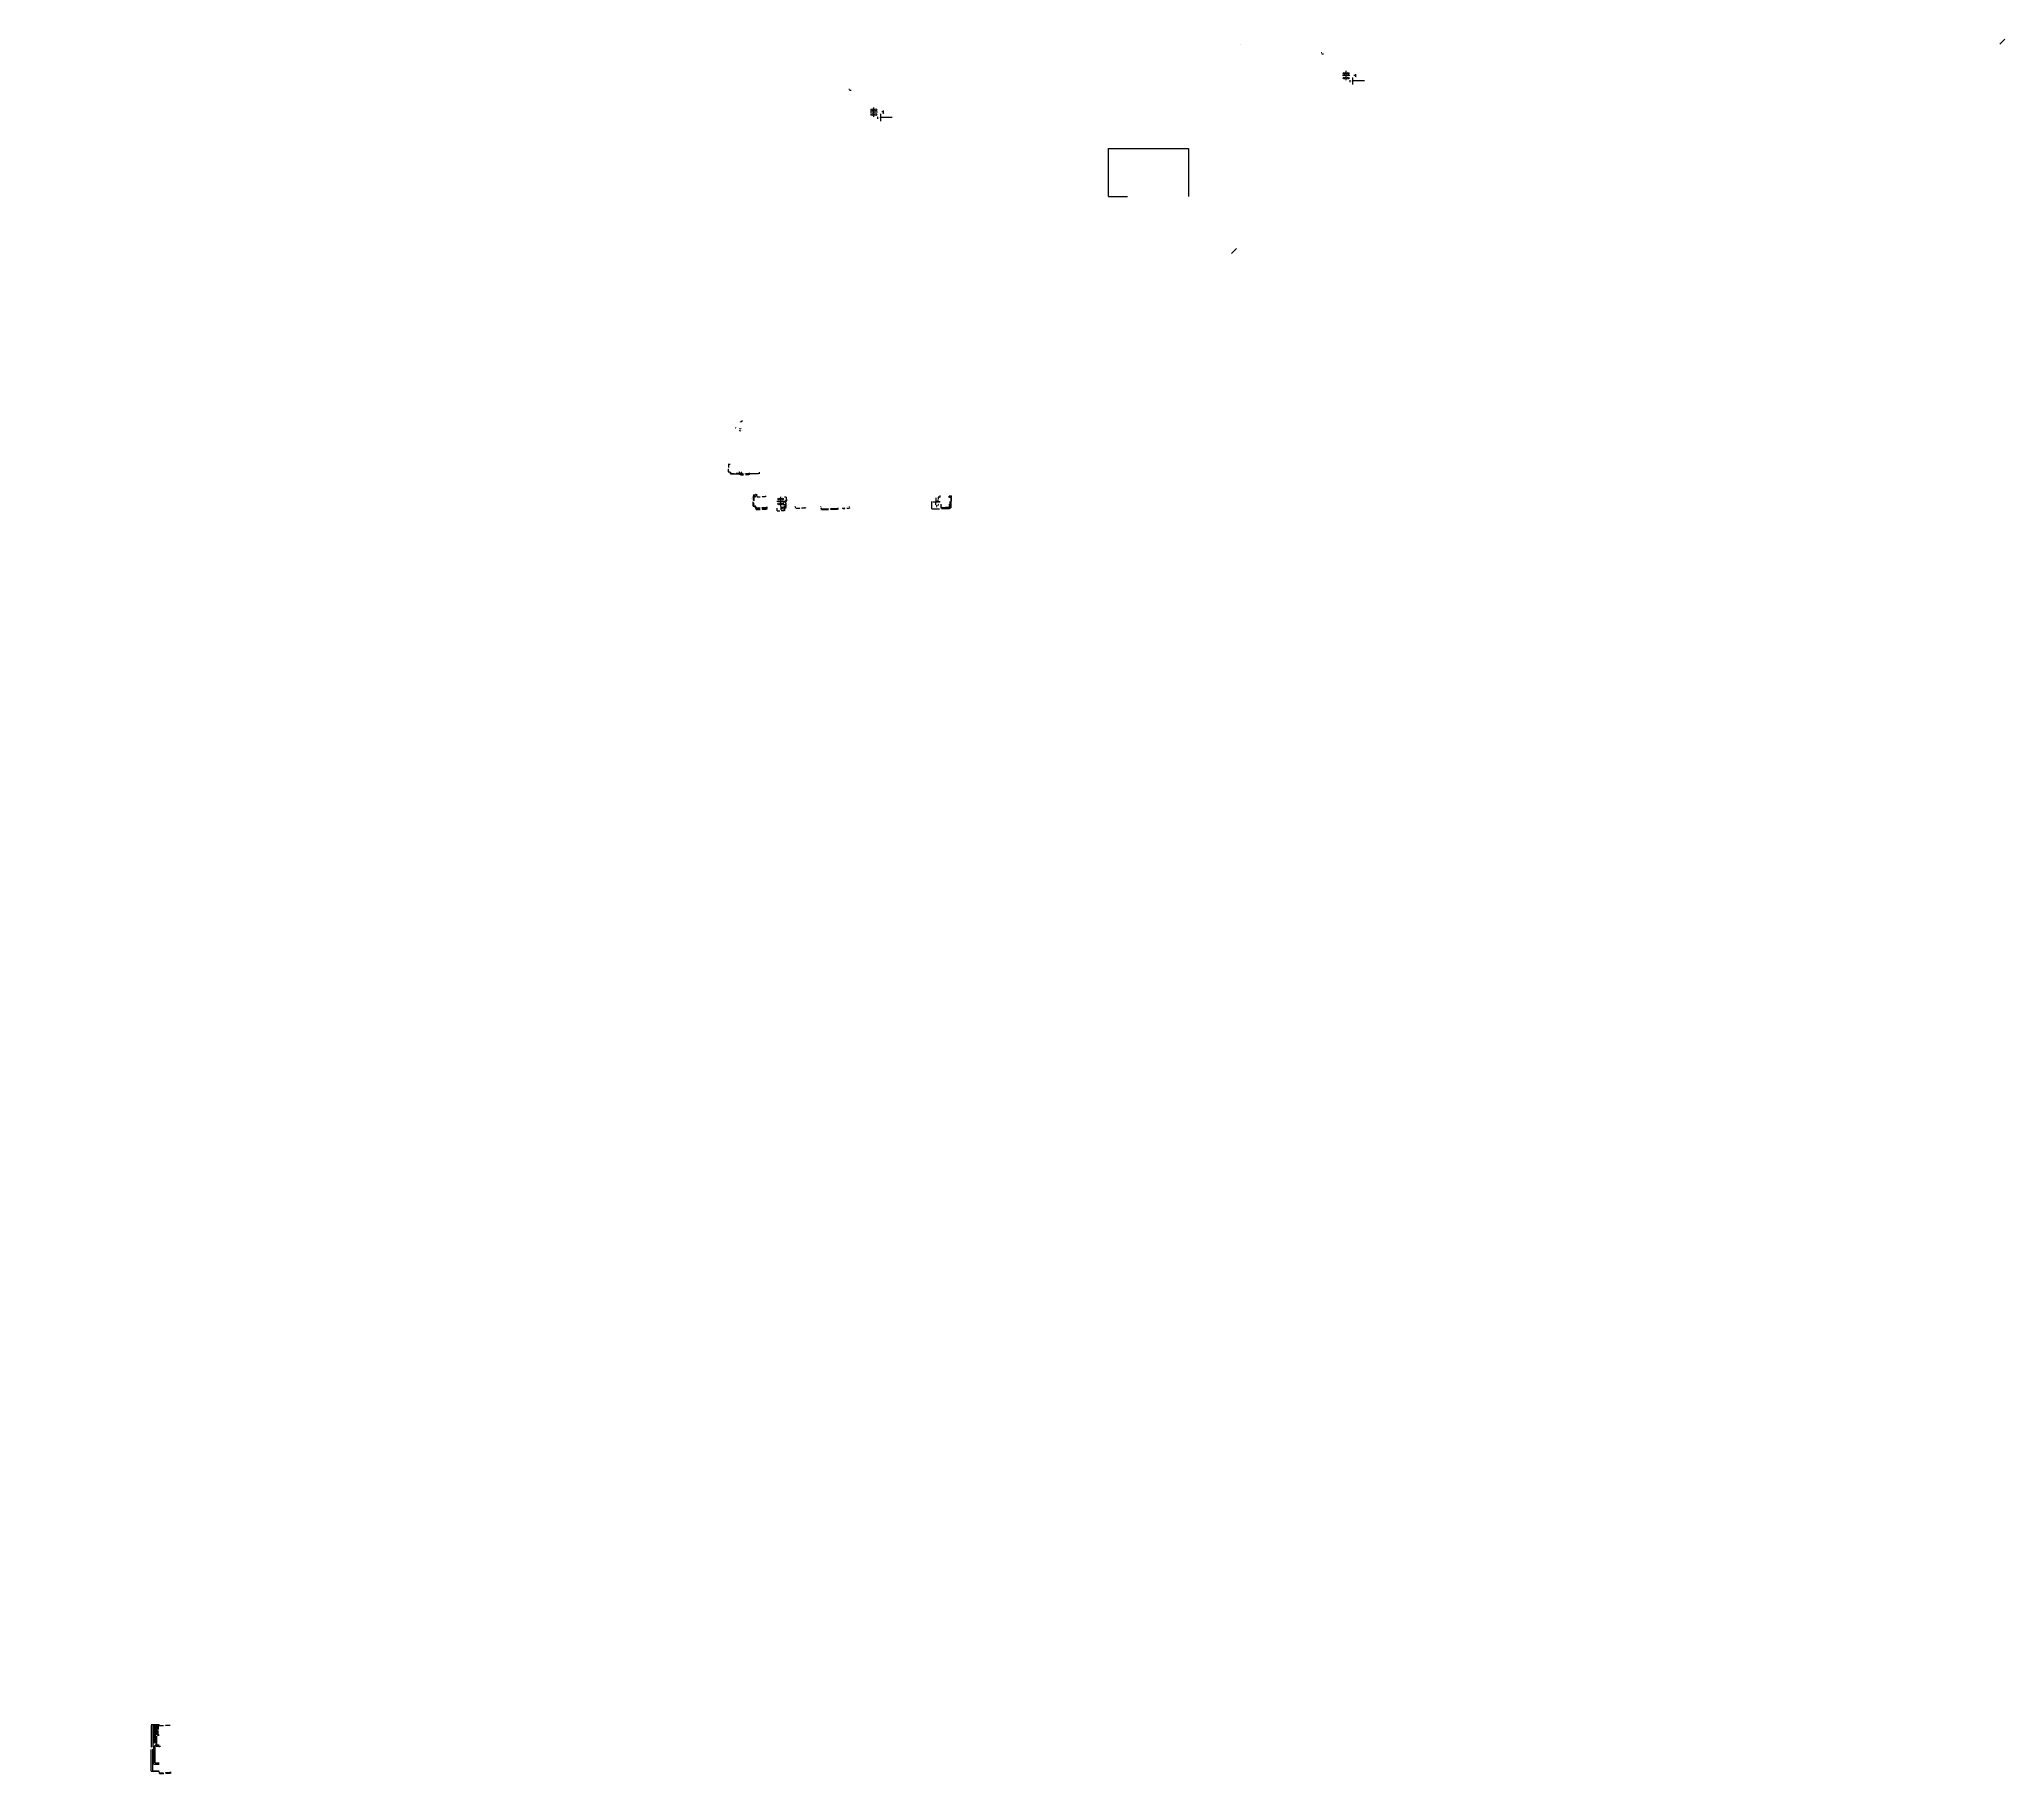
# Model space of a CAD drawing. Header units: millimetres. Extents: x -239 to 805, y -779 to 510.
# Drawn here: x -239 to 805, y -779 to 142 of the extents above; entities that cross this region are included whole.
import ezdxf

# ---------------------------------------------------------------- set-up
doc = ezdxf.new("R2010")
doc.units = ezdxf.units.MM
doc.header["$MEASUREMENT"] = 0
doc.layers.add('Ajutătoare', color=10, linetype='Continuous')
doc.layers.add('Dimensiuni interior', color=11, linetype='Continuous', plot=False)
doc.layers.add('Utilitati', color=130, linetype='Continuous', plot=False)
doc.styles.get("Standard").update_dxf_attribs({"font": 'arial.ttf'})
doc.dimstyles.new('Mici', dxfattribs={"dimtxt": 0.05, "dimasz": 0.05, "dimexe": 0.03, "dimexo": 0.0625, "dimgap": 0.09, "dimtad": 0, "dimdec": 4, "dimzin": 0, "dimtxsty": 'Standard', "dimcen": 0.09, "dimclrd": 1, "dimclre": 1, "dimadec": 0, "dimazin": 0, "dimtfac": 1, "dimtdec": 4, "dimtofl": 0, "dimtmove": 0, "dimatfit": 3, "dimfxl": 1, "dimtolj": 1, "dimtzin": 0, "dimarcsym": 0})

# ---------------------------------------------------------------- blocks, each defined once
blk = doc.blocks.new('A$Cea5894a0')
at = {"layer": 'Ajutătoare'}
for p, q in [((-21.7, 130.7, 8.8), (-21.7, 130.7, 12.8)), ((21.1, 126.5, 17), (21.3, 126.5, 17)), ((21.3, 126.5, 17), (21.3, 126.5, 13.6)), ((21.3, 126.5, 0.9), (21.3, 126.5, 2.9)), ((21.3, 126.5, 3.1), (21.3, 126.5, 5.1)), ((21.3, 126.5, 5.3), (21.3, 126.5, 9.3)), ((21.3, 125.9, 14.3), (22.3, 125.9, 14.3)), ((22.3, 126.1, 0.9), (22.3, 126.1, 7.9)), ((22.3, 125.9, 14.3), (22.3, 125.9, 15.3)), ((39.4, 113.6, 14), (39.4, 115.1, 14)), ((37.7, 113.3, 14), (37.7, 109.5, 14)), ((37.7, 111.4, 14), (37.7, 111.5, 12.4)), ((38.4, 114.4, 10.2), (38.4, 114.4, 9.3)), ((39.4, 114.4, 14), (39.4, 114.4, 12.5)), ((39.4, 114.4, 12.5), (39.4, 114.4, 9.5)), ((39.4, 114.4, 9.5), (39.4, 114.4, 9)), ((39.6, 113.6, 14), (39.4, 113.6, 14)), ((-91.9, 75.6), (-49.4, 75.6)), ((-91.9, 50.1), (-91.9, 75.6)), ((-49.4, 75.6), (-49.4, 50.1)), ((-91.9, 50.1), (-81.9, 50.1)), ((-24, 22.5, 10), (-26.6, 19.9, 10))]:
    blk.add_line(p, q, dxfattribs=at)
at = {"layer": 'Ajutătoare', "extrusion": (1, 2.22045e-16, 2.06729e-17)}
blk.add_line((39.4, 114.4, 10.2), (38.4, 114.4, 10.2), dxfattribs=at)
at = {"layer": 'Ajutătoare', "extrusion": (0, 0, -1)}
blk.add_line((38.4, 111.7, 12.3), (44, 111.7, 12.3), dxfattribs=at)
at = {"layer": 'Ajutătoare', "elevation": 12.3}
blk.add_lwpolyline([(37.9, 111.6), (38.4, 111.7)], dxfattribs=at)
at = {"layer": 'Utilitati', "color": 1}
for p, q in [((34.3, 114.3), (34.3, 116.8)), ((34.3, 114.3), (32.3, 114.3)), ((34.3, 111.8), (34.3, 114.3)), ((36.3, 114.3), (34.3, 114.3))]:
    blk.add_line(p, q, dxfattribs=at)
at = {"layer": 'Utilitati'}
blk.add_line((36.3, 111.8), (36.3, 110.8), dxfattribs=at)
at = {"layer": 'Utilitati', "extrusion": (0, -1, -2.22045e-16)}
for p, q in [((38.8, 113.6, 14.9), (38.8, 113.6, 14.4)), ((39.9, 113.6, 14.9), (39.9, 113.6, 14.4))]:
    blk.add_line(p, q, dxfattribs=at)
at = {"layer": 'Utilitati', "color": 1}
for centre in [(33.3, 115.5), (35.3, 115.5), (33.3, 113), (35.3, 113)]:
    blk.add_circle(centre, 0.5, dxfattribs=at)
blk = doc.blocks.new('*D8')
at = {"layer": 'Defpoints', "color": 0, "transparency": 16777216}
for p in [(245.6, 128), (245.8, 128), (245.8, 127.8)]:
    blk.add_point(p, dxfattribs=at)
at = {"layer": 'Dimensiuni interior', "color": 1, "lineweight": -2, "transparency": 16777216}
for p, q in [((245.4, 127.8), (245.2, 127.8)), ((245.6, 128), (245.6, 127.8)), ((245.8, 128), (245.8, 127.8)), ((246, 127.8), (246.2, 127.8))]:
    blk.add_line(p, q, dxfattribs=at)
at = {"layer": 'Dimensiuni interior', "color": 1, "transparency": 16777216}
for points in [[(245.4, 127.9), (245.4, 127.8), (245.6, 127.8)], [(246, 127.9), (246, 127.8), (245.8, 127.8)]]:
    blk.add_solid(points, dxfattribs=at)
at = {"layer": 'Dimensiuni interior', "color": 0, "transparency": 16777216, "insert": (246.7, 127.8), "char_height": 0.2, "attachment_point": 5}
blk.add_mtext('\\A1;0,2000', dxfattribs=at)
blk = doc.blocks.new('*D12')
at = {"layer": 'Defpoints', "color": 0, "transparency": 16777216}
for p in [(245.6, 128.9), (245.7, 128.9)]:
    blk.add_point(p, dxfattribs=at)
at = {"layer": 'Dimensiuni interior', "color": 1, "lineweight": -2, "transparency": 16777216}
for p, q in [((245.6, 128.8), (245.6, 129)), ((245.6, 128.9), (245.7, 128.9)), ((246.1, 129), (245.9, 128.9))]:
    blk.add_line(p, q, dxfattribs=at)
at = {"layer": 'Dimensiuni interior', "color": 1, "transparency": 16777216}
blk.add_solid([(245.9, 129), (245.9, 128.9), (245.7, 128.9)], dxfattribs=at)
at = {"layer": 'Dimensiuni interior', "color": 0, "transparency": 16777216, "insert": (246.7, 129.1), "char_height": 0.2, "attachment_point": 5, "rotation": 8.4467}
blk.add_mtext('\\A1;∅0,1000', dxfattribs=at)
blk = doc.blocks.new('*D13')
at = {"layer": 'Defpoints', "color": 0, "transparency": 16777216}
for p in [(243.4, 129.4, 0.1), (246, 132.1, 0.1)]:
    blk.add_point(p, dxfattribs=at)
at = {"layer": 'Dimensiuni interior', "color": 1, "lineweight": -2, "transparency": 16777216}
for p, q in [((243.3, 129.4), (243.5, 129.4)), ((243.4, 129.3), (243.4, 129.5)), ((247, 133.1), (246.1, 132.3))]:
    blk.add_line(p, q, dxfattribs=at)
at = {"layer": 'Dimensiuni interior', "color": 1, "transparency": 16777216}
blk.add_solid([(246.1, 132.3), (246.1, 132.2), (246, 132.1)], dxfattribs=at)
at = {"layer": 'Dimensiuni interior', "color": 0, "transparency": 16777216, "insert": (247.4, 133.6), "char_height": 0.2, "attachment_point": 5, "rotation": 46.5896}
blk.add_mtext('\\A1;R3,7000', dxfattribs=at)
blk = doc.blocks.new('*D14')
at = {"layer": 'Defpoints', "color": 0, "transparency": 16777216}
for p in [(243.4, 129.4, 0.1), (245.5, 132.2, 0.1)]:
    blk.add_point(p, dxfattribs=at)
at = {"layer": 'Dimensiuni interior', "color": 1, "lineweight": -2, "transparency": 16777216}
for p, q in [((243.3, 129.4), (243.5, 129.4)), ((243.4, 129.3), (243.4, 129.5)), ((245.8, 132.6), (245.7, 132.4))]:
    blk.add_line(p, q, dxfattribs=at)
at = {"layer": 'Dimensiuni interior', "color": 1, "transparency": 16777216}
blk.add_solid([(245.6, 132.4), (245.7, 132.3), (245.5, 132.2)], dxfattribs=at)
at = {"layer": 'Dimensiuni interior', "color": 0, "transparency": 16777216, "insert": (246.2, 133.1), "char_height": 0.2, "attachment_point": 5, "rotation": 53.2743}
blk.add_mtext('\\A1;R3,5000', dxfattribs=at)
blk = doc.blocks.new('*D16')
at = {"layer": 'Defpoints', "color": 0, "transparency": 16777216}
for p in [(529.1, 102.8), (529.1, 101.9), (544.5, 102.8)]:
    blk.add_point(p, dxfattribs=at)
at = {"layer": 'Dimensiuni interior', "color": 1, "lineweight": -2, "transparency": 16777216}
for p, q in [((529.1, 102.7), (529.1, 101.9)), ((529.3, 101.9), (536.3, 101.9)), ((544.3, 101.9), (537.4, 101.9)), ((544.5, 102.7), (544.5, 101.9))]:
    blk.add_line(p, q, dxfattribs=at)
at = {"layer": 'Dimensiuni interior', "color": 1, "transparency": 16777216}
for points in [[(529.3, 102), (529.3, 101.9), (529.1, 101.9)], [(544.3, 102), (544.3, 101.9), (544.5, 101.9)]]:
    blk.add_solid(points, dxfattribs=at)
at = {"layer": 'Dimensiuni interior', "color": 0, "transparency": 16777216, "insert": (536.8, 101.9), "char_height": 0.2, "attachment_point": 5}
blk.add_mtext('\\A1;15,3950', dxfattribs=at)
blk = doc.blocks.new('*D17')
at = {"layer": 'Defpoints', "color": 0, "transparency": 16777216}
for p in [(529.1, 106.8), (528.3, 102.8), (529.1, 102.8)]:
    blk.add_point(p, dxfattribs=at)
at = {"layer": 'Dimensiuni interior', "color": 1, "lineweight": -2, "transparency": 16777216}
for p, q in [((529.1, 106.8), (528.2, 106.8)), ((528.3, 106.6), (528.3, 105.3)), ((529.1, 102.8), (528.2, 102.8)), ((528.3, 103), (528.3, 104.3))]:
    blk.add_line(p, q, dxfattribs=at)
at = {"layer": 'Dimensiuni interior', "color": 1, "transparency": 16777216}
for points in [[(528.2, 106.6), (528.3, 106.6), (528.3, 106.8)], [(528.2, 103), (528.3, 103), (528.3, 102.8)]]:
    blk.add_solid(points, dxfattribs=at)
at = {"layer": 'Dimensiuni interior', "color": 0, "transparency": 16777216, "insert": (528.3, 104.8), "char_height": 0.2, "attachment_point": 5, "rotation": 90}
blk.add_mtext('\\A1;4,0000', dxfattribs=at)
blk = doc.blocks.new('*D22')
at = {"layer": 'Defpoints', "color": 0, "transparency": 16777216}
for p in [(529.3, 102.8), (529.3, 102), (534.2, 102.8)]:
    blk.add_point(p, dxfattribs=at)
at = {"layer": 'Dimensiuni interior', "color": 1, "lineweight": -2, "transparency": 16777216}
for p, q in [((529.3, 102.7), (529.3, 102)), ((529.5, 102), (531.3, 102)), ((534, 102), (532.3, 102)), ((534.2, 102.7), (534.2, 102))]:
    blk.add_line(p, q, dxfattribs=at)
at = {"layer": 'Dimensiuni interior', "color": 1, "transparency": 16777216}
for points in [[(529.5, 102.1), (529.5, 102), (529.3, 102)], [(534, 102.1), (534, 102), (534.2, 102)]]:
    blk.add_solid(points, dxfattribs=at)
at = {"layer": 'Dimensiuni interior', "color": 0, "transparency": 16777216, "insert": (531.8, 102), "char_height": 0.2, "attachment_point": 5}
blk.add_mtext('\\A1;4,8650', dxfattribs=at)
blk = doc.blocks.new('*D23')
at = {"layer": 'Defpoints', "color": 0, "transparency": 16777216}
for p in [(534.4, 102.6), (539.3, 102.6), (539.3, 101.3)]:
    blk.add_point(p, dxfattribs=at)
at = {"layer": 'Dimensiuni interior', "color": 1, "lineweight": -2, "transparency": 16777216}
for p, q in [((534.4, 102.5), (534.4, 101.3)), ((534.6, 101.3), (536.3, 101.3)), ((539.1, 101.3), (537.3, 101.3)), ((539.3, 102.5), (539.3, 101.3))]:
    blk.add_line(p, q, dxfattribs=at)
at = {"layer": 'Dimensiuni interior', "color": 1, "transparency": 16777216}
for points in [[(534.6, 101.3), (534.6, 101.3), (534.4, 101.3)], [(539.1, 101.3), (539.1, 101.3), (539.3, 101.3)]]:
    blk.add_solid(points, dxfattribs=at)
at = {"layer": 'Dimensiuni interior', "color": 0, "transparency": 16777216, "insert": (536.8, 101.3), "char_height": 0.2, "attachment_point": 5}
blk.add_mtext('\\A1;4,8650', dxfattribs=at)
blk = doc.blocks.new('*D24')
at = {"layer": 'Defpoints', "color": 0, "transparency": 16777216}
for p in [(534.1, 102.6), (534.4, 102.8), (534.4, 102.6)]:
    blk.add_point(p, dxfattribs=at)
at = {"layer": 'Dimensiuni interior', "color": 1, "lineweight": -2, "transparency": 16777216}
for p, q in [((534.1, 102.8), (534.1, 102.9)), ((534.3, 102.8), (534.1, 102.8)), ((534.3, 102.6), (534.1, 102.6)), ((534.1, 102.5), (534.1, 102.5))]:
    blk.add_line(p, q, dxfattribs=at)
at = {"layer": 'Dimensiuni interior', "color": 1, "transparency": 16777216}
for points in [[(534.1, 102.8), (534.2, 102.8), (534.1, 102.8)], [(534.1, 102.5), (534.2, 102.5), (534.1, 102.6)]]:
    blk.add_solid(points, dxfattribs=at)
at = {"layer": 'Dimensiuni interior', "color": 0, "transparency": 16777216, "insert": (534.1, 102.3), "char_height": 0.05, "attachment_point": 5, "rotation": 90}
blk.add_mtext('\\A1;0,2000', dxfattribs=at)
blk = doc.blocks.new('*D27')
at = {"layer": 'Defpoints', "color": 0, "transparency": 16777216}
for p in [(535, 102.3), (535.4, 102.6), (535.4, 102.3)]:
    blk.add_point(p, dxfattribs=at)
at = {"layer": 'Dimensiuni interior', "color": 1, "lineweight": -2, "transparency": 16777216}
for p, q in [((535.3, 102.6), (535, 102.6)), ((535, 102.5), (535, 102.3)), ((535.3, 102.3), (535, 102.3)), ((535, 102.3), (535, 102.2))]:
    blk.add_line(p, q, dxfattribs=at)
at = {"layer": 'Dimensiuni interior', "color": 1, "transparency": 16777216}
for points in [[(535, 102.5), (535, 102.5), (535, 102.6)], [(535, 102.3), (535, 102.3), (535, 102.3)]]:
    blk.add_solid(points, dxfattribs=at)
at = {"layer": 'Dimensiuni interior', "color": 0, "transparency": 16777216, "insert": (535, 102), "char_height": 0.05, "attachment_point": 5, "rotation": 90}
blk.add_mtext('\\A1;0,3000', dxfattribs=at)
blk = doc.blocks.new('*D29')
at = {"layer": 'Defpoints', "color": 0, "transparency": 16777216}
for p in [(534.4, 102.6), (534.4, 102.3), (535.4, 102.6)]:
    blk.add_point(p, dxfattribs=at)
at = {"layer": 'Dimensiuni interior', "color": 1, "lineweight": -2, "transparency": 16777216}
for p, q in [((534.4, 102.5), (534.4, 102.2)), ((534.5, 102.3), (534.7, 102.3)), ((535.4, 102.3), (535.1, 102.3)), ((535.4, 102.5), (535.4, 102.2))]:
    blk.add_line(p, q, dxfattribs=at)
at = {"layer": 'Dimensiuni interior', "color": 1, "transparency": 16777216}
for points in [[(534.5, 102.3), (534.5, 102.3), (534.4, 102.3)], [(535.4, 102.3), (535.4, 102.3), (535.4, 102.3)]]:
    blk.add_solid(points, dxfattribs=at)
at = {"layer": 'Dimensiuni interior', "color": 0, "transparency": 16777216, "insert": (534.9, 102.3), "char_height": 0.05, "attachment_point": 5}
blk.add_mtext('\\A1;1,0000', dxfattribs=at)
blk = doc.blocks.new('*D31')
at = {"layer": 'Defpoints', "color": 0, "transparency": 16777216}
for p in [(211.6, 98.8), (217.6, 98.8), (217.6, 97.8)]:
    blk.add_point(p, dxfattribs=at)
at = {"layer": 'Dimensiuni interior', "color": 1, "lineweight": -2, "transparency": 16777216}
for p, q in [((211.6, 98.7), (211.6, 97.8)), ((211.8, 97.8), (214.1, 97.8)), ((217.4, 97.8), (215.1, 97.8)), ((217.6, 98.7), (217.6, 97.8))]:
    blk.add_line(p, q, dxfattribs=at)
at = {"layer": 'Dimensiuni interior', "color": 1, "transparency": 16777216}
for points in [[(211.8, 97.8), (211.8, 97.8), (211.6, 97.8)], [(217.4, 97.8), (217.4, 97.8), (217.6, 97.8)]]:
    blk.add_solid(points, dxfattribs=at)
at = {"layer": 'Dimensiuni interior', "color": 0, "transparency": 16777216, "insert": (214.6, 97.8), "char_height": 0.2, "attachment_point": 5}
blk.add_mtext('\\A1;6,0000', dxfattribs=at)
blk = doc.blocks.new('*D32')
at = {"layer": 'Defpoints', "color": 0, "transparency": 16777216}
for p in [(210.4, 104.8), (211.6, 104.8), (211.6, 98.8)]:
    blk.add_point(p, dxfattribs=at)
at = {"layer": 'Dimensiuni interior', "color": 1, "lineweight": -2, "transparency": 16777216}
for p, q in [((211.5, 104.8), (210.4, 104.8)), ((210.4, 104.6), (210.4, 102.3)), ((210.4, 99), (210.4, 101.3)), ((211.5, 98.8), (210.4, 98.8))]:
    blk.add_line(p, q, dxfattribs=at)
at = {"layer": 'Dimensiuni interior', "color": 1, "transparency": 16777216}
for points in [[(210.4, 104.6), (210.4, 104.6), (210.4, 104.8)], [(210.4, 99), (210.4, 99), (210.4, 98.8)]]:
    blk.add_solid(points, dxfattribs=at)
at = {"layer": 'Dimensiuni interior', "color": 0, "transparency": 16777216, "insert": (210.4, 101.8), "char_height": 0.2, "attachment_point": 5, "rotation": 90}
blk.add_mtext('\\A1;6,0000', dxfattribs=at)
blk = doc.blocks.new('*D33')
at = {"layer": 'Defpoints', "color": 0, "transparency": 16777216}
for p in [(211.6, 98.8), (211.8, 98.8), (211.8, 98.5)]:
    blk.add_point(p, dxfattribs=at)
at = {"layer": 'Dimensiuni interior', "color": 1, "lineweight": -2, "transparency": 16777216}
for p, q in [((211.4, 98.5), (211.2, 98.5)), ((211.6, 98.7), (211.6, 98.4)), ((211.8, 98.7), (211.8, 98.4)), ((212, 98.5), (212.2, 98.5))]:
    blk.add_line(p, q, dxfattribs=at)
at = {"layer": 'Dimensiuni interior', "color": 1, "transparency": 16777216}
for points in [[(211.4, 98.5), (211.4, 98.4), (211.6, 98.5)], [(212, 98.5), (212, 98.4), (211.8, 98.5)]]:
    blk.add_solid(points, dxfattribs=at)
at = {"layer": 'Dimensiuni interior', "color": 0, "transparency": 16777216, "insert": (212.7, 98.5), "char_height": 0.2, "attachment_point": 5}
blk.add_mtext('\\A1;0,2000', dxfattribs=at)
blk = doc.blocks.new('*D42')
at = {"layer": 'Defpoints', "color": 0, "transparency": 16777216}
for p in [(211.6, 98.8), (217.4, 98.8, 0.1), (217.4, 98.2)]:
    blk.add_point(p, dxfattribs=at)
at = {"layer": 'Dimensiuni interior', "color": 1, "lineweight": -2, "transparency": 16777216}
for p, q in [((211.6, 98.7), (211.6, 98.1)), ((211.8, 98.2), (214, 98.2)), ((217.2, 98.2), (215, 98.2)), ((217.4, 98.7), (217.4, 98.1))]:
    blk.add_line(p, q, dxfattribs=at)
at = {"layer": 'Dimensiuni interior', "color": 1, "transparency": 16777216}
for points in [[(211.8, 98.2), (211.8, 98.1), (211.6, 98.2)], [(217.2, 98.2), (217.2, 98.1), (217.4, 98.2)]]:
    blk.add_solid(points, dxfattribs=at)
at = {"layer": 'Dimensiuni interior', "color": 0, "transparency": 16777216, "insert": (214.5, 98.2), "char_height": 0.2, "attachment_point": 5}
blk.add_mtext('\\A1;5,8000', dxfattribs=at)
blk = doc.blocks.new('*D43')
at = {"layer": 'Defpoints', "color": 0, "transparency": 16777216}
for p in [(211.3, 99), (211.6, 99), (211.6, 98.8)]:
    blk.add_point(p, dxfattribs=at)
at = {"layer": 'Dimensiuni interior', "color": 1, "lineweight": -2, "transparency": 16777216}
for p, q in [((211.5, 99), (211.2, 99)), ((211.5, 98.8), (211.2, 98.8)), ((211.3, 99.2), (211.3, 99.4)), ((211.3, 98.6), (211.3, 98.4))]:
    blk.add_line(p, q, dxfattribs=at)
at = {"layer": 'Dimensiuni interior', "color": 1, "transparency": 16777216}
for points in [[(211.2, 99.2), (211.3, 99.2), (211.3, 99)], [(211.2, 98.6), (211.3, 98.6), (211.3, 98.8)]]:
    blk.add_solid(points, dxfattribs=at)
at = {"layer": 'Dimensiuni interior', "color": 0, "transparency": 16777216, "insert": (211.3, 99.9), "char_height": 0.2, "attachment_point": 5, "rotation": 90}
blk.add_mtext('\\A1;0,2000', dxfattribs=at)
blk = doc.blocks.new('*D44')
at = {"layer": 'Defpoints', "color": 0, "transparency": 16777216}
for p in [(210.7, 104.6), (211.6, 104.6), (211.6, 98.8)]:
    blk.add_point(p, dxfattribs=at)
at = {"layer": 'Dimensiuni interior', "color": 1, "lineweight": -2, "transparency": 16777216}
for p, q in [((211.5, 104.6), (210.7, 104.6)), ((210.7, 104.4), (210.7, 101.9)), ((210.7, 99), (210.7, 100.8)), ((211.5, 98.8), (210.7, 98.8))]:
    blk.add_line(p, q, dxfattribs=at)
at = {"layer": 'Dimensiuni interior', "color": 1, "transparency": 16777216}
for points in [[(210.7, 104.4), (210.8, 104.4), (210.7, 104.6)], [(210.7, 99), (210.8, 99), (210.7, 98.8)]]:
    blk.add_solid(points, dxfattribs=at)
at = {"layer": 'Dimensiuni interior', "color": 0, "transparency": 16777216, "insert": (210.7, 101.3), "char_height": 0.2, "attachment_point": 5, "rotation": 90}
blk.add_mtext('\\A1;5,8000', dxfattribs=at)
blk = doc.blocks.new('*D45')
at = {"layer": 'Defpoints', "color": 0, "transparency": 16777216}
for p in [(211.8, 104), (212.3, 104.1)]:
    blk.add_point(p, dxfattribs=at)
at = {"layer": 'Dimensiuni interior', "color": 1, "lineweight": -2, "transparency": 16777216}
for p, q in [((210.2, 103.6), (211.6, 103.9)), ((212.2, 104.1), (212.4, 104.1)), ((212.3, 104.2), (212.3, 104))]:
    blk.add_line(p, q, dxfattribs=at)
blk.add_arc((212.3, 104.1), 0.5, 187.162, 196.5924, dxfattribs=at)
at = {"layer": 'Dimensiuni interior', "color": 1, "transparency": 16777216}
blk.add_solid([(211.6, 103.9), (211.6, 104), (211.8, 104)], dxfattribs=at)
at = {"layer": 'Dimensiuni interior', "color": 0, "transparency": 16777216, "insert": (209.6, 103.4), "char_height": 0.2, "attachment_point": 5, "rotation": 193.1547}
blk.add_mtext('\\A1;R0,5000', dxfattribs=at)
blk = doc.blocks.new('*D47')
at = {"layer": 'Defpoints', "color": 0, "transparency": 16777216}
for p in [(212.3, 104.6), (216.9, 104.6), (216.9, 104)]:
    blk.add_point(p, dxfattribs=at)
at = {"layer": 'Dimensiuni interior', "color": 1, "lineweight": -2, "transparency": 16777216}
for p, q in [((212.3, 104.5), (212.3, 104)), ((216.9, 104.5), (216.9, 104)), ((212.5, 104), (214.1, 104)), ((216.7, 104), (215.1, 104))]:
    blk.add_line(p, q, dxfattribs=at)
at = {"layer": 'Dimensiuni interior', "color": 1, "transparency": 16777216}
for points in [[(212.5, 104), (212.5, 104), (212.3, 104)], [(216.7, 104), (216.7, 104), (216.9, 104)]]:
    blk.add_solid(points, dxfattribs=at)
at = {"layer": 'Dimensiuni interior', "color": 0, "transparency": 16777216, "insert": (214.6, 104), "char_height": 0.2, "attachment_point": 5}
blk.add_mtext('\\A1;4,6000', dxfattribs=at)
blk = doc.blocks.new('*D48')
at = {"layer": 'Defpoints', "color": 0, "transparency": 16777216}
for p in [(211.7, 105.2), (212.3, 104.6), (211.8, 104.1), (212.3, 104.1)]:
    blk.add_point(p, dxfattribs=at)
at = {"layer": 'Dimensiuni interior', "color": 1, "lineweight": -2, "transparency": 16777216}
for p, q in [((212.3, 104.6), (212.3, 105.4)), ((211.7, 104.1), (211, 104.1))]:
    blk.add_line(p, q, dxfattribs=at)
for start, end in [(148.1548, 170.8775), (99.1225, 121.8452)]:
    blk.add_arc((212.3, 104.1), 1.26, start, end, dxfattribs=at)
at = {"layer": 'Dimensiuni interior', "color": 1, "transparency": 16777216}
for points in [[(212.1, 105.4), (212.1, 105.3), (212.3, 105.3)], [(211.1, 104.3), (211, 104.3), (211, 104.1)]]:
    blk.add_solid(points, dxfattribs=at)
at = {"layer": 'Dimensiuni interior', "color": 0, "transparency": 16777216, "insert": (211.4, 105), "char_height": 0.2, "attachment_point": 5, "rotation": 225}
blk.add_mtext('\\A1;90°', dxfattribs=at)
blk = doc.blocks.new('*D49')
at = {"layer": 'Defpoints', "color": 0, "transparency": 16777216}
for p in [(211.8, 98.4), (217.4, 98.4), (217.4, 97.2)]:
    blk.add_point(p, dxfattribs=at)
at = {"layer": 'Dimensiuni interior', "color": 1, "lineweight": -2, "transparency": 16777216}
for p, q in [((211.8, 98.3), (211.8, 97.2)), ((212, 97.2), (214.1, 97.2)), ((217.2, 97.2), (215.1, 97.2)), ((217.4, 98.3), (217.4, 97.2))]:
    blk.add_line(p, q, dxfattribs=at)
at = {"layer": 'Dimensiuni interior', "color": 1, "transparency": 16777216}
for points in [[(212, 97.3), (212, 97.2), (211.8, 97.2)], [(217.2, 97.3), (217.2, 97.2), (217.4, 97.2)]]:
    blk.add_solid(points, dxfattribs=at)
at = {"layer": 'Dimensiuni interior', "color": 0, "transparency": 16777216, "insert": (214.6, 97.2), "char_height": 0.2, "attachment_point": 5}
blk.add_mtext('\\A1;5,6000', dxfattribs=at)
blk = doc.blocks.new('*D50')
at = {"layer": 'Defpoints', "color": 0, "transparency": 16777216}
for p in [(211.5, 98.8), (211.8, 98.8), (211.8, 98.4)]:
    blk.add_point(p, dxfattribs=at)
at = {"layer": 'Dimensiuni interior', "color": 1, "lineweight": -2, "transparency": 16777216}
for p, q in [((211.5, 98.8), (211.5, 98.9)), ((211.7, 98.8), (211.5, 98.8)), ((211.7, 98.4), (211.5, 98.4)), ((211.5, 98.3), (211.5, 98.3))]:
    blk.add_line(p, q, dxfattribs=at)
at = {"layer": 'Dimensiuni interior', "color": 1, "transparency": 16777216}
for points in [[(211.5, 98.8), (211.5, 98.8), (211.5, 98.8)], [(211.5, 98.3), (211.5, 98.3), (211.5, 98.4)]]:
    blk.add_solid(points, dxfattribs=at)
at = {"layer": 'Dimensiuni interior', "color": 0, "transparency": 16777216, "insert": (211.5, 98.6), "char_height": 0.05, "attachment_point": 5, "rotation": 90}
blk.add_mtext('\\A1;0,4000', dxfattribs=at)
blk = doc.blocks.new('*D53')
at = {"layer": 'Defpoints', "color": 0, "transparency": 16777216}
for p in [(211.8, 98.4), (212.8, 98.4), (212.8, 97.9)]:
    blk.add_point(p, dxfattribs=at)
at = {"layer": 'Dimensiuni interior', "color": 1, "lineweight": -2, "transparency": 16777216}
for p, q in [((211.6, 97.9), (211.4, 97.9)), ((211.8, 98.3), (211.8, 97.9)), ((212.8, 98.3), (212.8, 97.9)), ((213, 97.9), (213.2, 97.9))]:
    blk.add_line(p, q, dxfattribs=at)
at = {"layer": 'Dimensiuni interior', "color": 1, "transparency": 16777216}
for points in [[(211.6, 98), (211.6, 97.9), (211.8, 97.9)], [(213, 98), (213, 97.9), (212.8, 97.9)]]:
    blk.add_solid(points, dxfattribs=at)
at = {"layer": 'Dimensiuni interior', "color": 0, "transparency": 16777216, "insert": (212.3, 97.9), "char_height": 0.2, "attachment_point": 5}
blk.add_mtext('\\A1;1,0000', dxfattribs=at)
blk = doc.blocks.new('*D54')
at = {"layer": 'Defpoints', "color": 0, "transparency": 16777216}
for p in [(211.8, 98.2), (217.4, 98.2), (217.4, 97.6)]:
    blk.add_point(p, dxfattribs=at)
at = {"layer": 'Dimensiuni interior', "color": 1, "lineweight": -2, "transparency": 16777216}
for p, q in [((211.8, 98.1), (211.8, 97.6)), ((212, 97.6), (214.1, 97.6)), ((217.2, 97.6), (215.1, 97.6)), ((217.4, 98.1), (217.4, 97.6))]:
    blk.add_line(p, q, dxfattribs=at)
at = {"layer": 'Dimensiuni interior', "color": 1, "transparency": 16777216}
for points in [[(212, 97.6), (212, 97.6), (211.8, 97.6)], [(217.2, 97.6), (217.2, 97.6), (217.4, 97.6)]]:
    blk.add_solid(points, dxfattribs=at)
at = {"layer": 'Dimensiuni interior', "color": 0, "transparency": 16777216, "insert": (214.6, 97.6), "char_height": 0.2, "attachment_point": 5}
blk.add_mtext('\\A1;5,6000', dxfattribs=at)
blk = doc.blocks.new('*D55')
at = {"layer": 'Defpoints', "color": 0, "transparency": 16777216}
for p in [(211.5, 98.8), (211.8, 98.8), (211.8, 98.2)]:
    blk.add_point(p, dxfattribs=at)
at = {"layer": 'Dimensiuni interior', "color": 1, "lineweight": -2, "transparency": 16777216}
for p, q in [((211.5, 98.8), (211.5, 98.9)), ((211.7, 98.8), (211.5, 98.8)), ((211.7, 98.2), (211.5, 98.2)), ((211.5, 98.1), (211.5, 98.1))]:
    blk.add_line(p, q, dxfattribs=at)
at = {"layer": 'Dimensiuni interior', "color": 1, "transparency": 16777216}
for points in [[(211.5, 98.8), (211.5, 98.8), (211.5, 98.8)], [(211.5, 98.1), (211.5, 98.1), (211.5, 98.2)]]:
    blk.add_solid(points, dxfattribs=at)
at = {"layer": 'Dimensiuni interior', "color": 0, "transparency": 16777216, "insert": (211.5, 98.5), "char_height": 0.05, "attachment_point": 5, "rotation": 90}
blk.add_mtext('\\A1;0,6000', dxfattribs=at)
blk = doc.blocks.new('*D56')
at = {"layer": 'Defpoints', "color": 0, "transparency": 16777216}
for p in [(211.8, 98.2), (212.8, 98.2), (212.8, 97.9)]:
    blk.add_point(p, dxfattribs=at)
at = {"layer": 'Dimensiuni interior', "color": 1, "lineweight": -2, "transparency": 16777216}
for p, q in [((211.6, 97.9), (211.4, 97.9)), ((211.8, 98.1), (211.8, 97.9)), ((212.8, 98.1), (212.8, 97.9)), ((213, 97.9), (213.2, 97.9))]:
    blk.add_line(p, q, dxfattribs=at)
at = {"layer": 'Dimensiuni interior', "color": 1, "transparency": 16777216}
for points in [[(211.6, 97.9), (211.6, 97.8), (211.8, 97.9)], [(213, 97.9), (213, 97.8), (212.8, 97.9)]]:
    blk.add_solid(points, dxfattribs=at)
at = {"layer": 'Dimensiuni interior', "color": 0, "transparency": 16777216, "insert": (212.3, 97.9), "char_height": 0.2, "attachment_point": 5}
blk.add_mtext('\\A1;1,0000', dxfattribs=at)
blk = doc.blocks.new('*D61')
at = {"layer": 'Defpoints', "color": 0, "transparency": 16777216}
for p in [(487.9, 123.8), (487.9, 122.8), (488.1, 123.8)]:
    blk.add_point(p, dxfattribs=at)
at = {"layer": 'Dimensiuni interior', "color": 1, "lineweight": -2, "transparency": 16777216}
for p, q in [((488, 123.8), (488.1, 123.8)), ((488, 122.8), (488.1, 122.8)), ((488.1, 123.8), (488.1, 123.3)), ((488.1, 122.9), (488.1, 122.9))]:
    blk.add_line(p, q, dxfattribs=at)
at = {"layer": 'Dimensiuni interior', "color": 1, "transparency": 16777216}
for points in [[(488.1, 123.8), (488.1, 123.8), (488.1, 123.8)], [(488.1, 122.9), (488.1, 122.9), (488.1, 122.8)]]:
    blk.add_solid(points, dxfattribs=at)
at = {"layer": 'Dimensiuni interior', "color": 0, "transparency": 16777216, "insert": (488.1, 123.1), "char_height": 0.05, "attachment_point": 5, "rotation": 90}
blk.add_mtext('\\A1;1,0000', dxfattribs=at)
blk = doc.blocks.new('*D62')
at = {"layer": 'Defpoints', "color": 0, "transparency": 16777216}
for p in [(487.9, 126.3), (488.5, 126.3), (487.9, 122.8)]:
    blk.add_point(p, dxfattribs=at)
at = {"layer": 'Dimensiuni interior', "color": 1, "lineweight": -2, "transparency": 16777216}
for p, q in [((488, 126.3), (488.5, 126.3)), ((488.5, 126.1), (488.5, 125.1)), ((488, 122.8), (488.5, 122.8)), ((488.5, 123), (488.5, 124.1))]:
    blk.add_line(p, q, dxfattribs=at)
at = {"layer": 'Dimensiuni interior', "color": 1, "transparency": 16777216}
for points in [[(488.5, 126.1), (488.5, 126.1), (488.5, 126.3)], [(488.5, 123), (488.5, 123), (488.5, 122.8)]]:
    blk.add_solid(points, dxfattribs=at)
at = {"layer": 'Dimensiuni interior', "color": 0, "transparency": 16777216, "insert": (488.5, 124.6), "char_height": 0.2, "attachment_point": 5, "rotation": 90}
blk.add_mtext('\\A1;3,5000', dxfattribs=at)
blk = doc.blocks.new('*D63')
at = {"layer": 'Defpoints', "color": 0, "transparency": 16777216}
for p in [(487.3, 123.3), (487.3, 122.6), (487.9, 122.4)]:
    blk.add_point(p, dxfattribs=at)
at = {"layer": 'Dimensiuni interior', "color": 1, "lineweight": -2, "transparency": 16777216}
for p, q in [((487.3, 123.2), (487.3, 122.6)), ((487.4, 122.6), (487.4, 122.6)), ((487.9, 122.6), (487.8, 122.6)), ((487.9, 122.4), (487.9, 122.6))]:
    blk.add_line(p, q, dxfattribs=at)
at = {"layer": 'Dimensiuni interior', "color": 1, "transparency": 16777216}
for points in [[(487.4, 122.6), (487.4, 122.6), (487.3, 122.6)], [(487.9, 122.6), (487.9, 122.6), (487.9, 122.6)]]:
    blk.add_solid(points, dxfattribs=at)
at = {"layer": 'Dimensiuni interior', "color": 0, "transparency": 16777216, "insert": (487.6, 122.6), "char_height": 0.05, "attachment_point": 5}
blk.add_mtext('\\A1;0,6000', dxfattribs=at)
blk = doc.blocks.new('*D64')
at = {"layer": 'Defpoints', "color": 0, "transparency": 16777216}
for p in [(486.5, 123.3), (486.5, 122.3), (487.9, 122.4)]:
    blk.add_point(p, dxfattribs=at)
at = {"layer": 'Dimensiuni interior', "color": 1, "lineweight": -2, "transparency": 16777216}
for p, q in [((486.5, 123.2), (486.5, 122.2)), ((486.7, 122.3), (486.7, 122.3)), ((487.7, 122.3), (487.7, 122.3)), ((487.9, 122.3), (487.9, 122.2))]:
    blk.add_line(p, q, dxfattribs=at)
at = {"layer": 'Dimensiuni interior', "color": 1, "transparency": 16777216}
for points in [[(486.7, 122.3), (486.7, 122.2), (486.5, 122.3)], [(487.7, 122.3), (487.7, 122.2), (487.9, 122.3)]]:
    blk.add_solid(points, dxfattribs=at)
at = {"layer": 'Dimensiuni interior', "color": 0, "transparency": 16777216, "insert": (487.2, 122.3), "char_height": 0.2, "attachment_point": 5}
blk.add_mtext('\\A1;1,4000', dxfattribs=at)
blk = doc.blocks.new('*D65')
at = {"layer": 'Defpoints', "color": 0, "transparency": 16777216}
for p in [(486.9, 123.2), (487.3, 123.4)]:
    blk.add_point(p, dxfattribs=at)
at = {"layer": 'Dimensiuni interior', "color": 1, "lineweight": -2, "transparency": 16777216}
for p, q in [((487, 123.3), (487.2, 123.3)), ((487.1, 123.2), (487.1, 123.4)), ((488.9, 124), (487.5, 123.5))]:
    blk.add_line(p, q, dxfattribs=at)
at = {"layer": 'Dimensiuni interior', "color": 1, "transparency": 16777216}
blk.add_solid([(487.5, 123.5), (487.5, 123.4), (487.3, 123.4)], dxfattribs=at)
at = {"layer": 'Dimensiuni interior', "color": 0, "transparency": 16777216, "insert": (489.5, 124.3), "char_height": 0.2, "attachment_point": 5, "rotation": 22.4064}
blk.add_mtext('\\A1;∅0,4000', dxfattribs=at)
blk = doc.blocks.new('*D66')
at = {"layer": 'Defpoints', "color": 0, "transparency": 16777216}
for p in [(486.9, 124.6), (487.9, 122.8), (488.3, 124.6)]:
    blk.add_point(p, dxfattribs=at)
at = {"layer": 'Dimensiuni interior', "color": 1, "lineweight": -2, "transparency": 16777216}
for p, q in [((487, 124.6), (488.3, 124.6)), ((488, 122.8), (488.3, 122.8)), ((488.3, 124.5), (488.3, 123.9)), ((488.3, 122.9), (488.3, 123.5))]:
    blk.add_line(p, q, dxfattribs=at)
at = {"layer": 'Dimensiuni interior', "color": 1, "transparency": 16777216}
for points in [[(488.3, 124.5), (488.3, 124.5), (488.3, 124.6)], [(488.3, 122.9), (488.3, 122.9), (488.3, 122.8)]]:
    blk.add_solid(points, dxfattribs=at)
at = {"layer": 'Dimensiuni interior', "color": 0, "transparency": 16777216, "insert": (488.3, 123.7), "char_height": 0.05, "attachment_point": 5, "rotation": 90}
blk.add_mtext('\\A1;1,7500', dxfattribs=at)
blk = doc.blocks.new('*D67')
at = {"layer": 'Defpoints', "color": 0, "transparency": 16777216}
for p in [(487.3, 125.4), (486.5, 124.7)]:
    blk.add_point(p, dxfattribs=at)
at = {"layer": 'Dimensiuni interior', "color": 1, "lineweight": -2, "transparency": 16777216}
for p, q in [((489.3, 127.1), (487.4, 125.5)), ((486.8, 125.1), (487, 125.1)), ((486.9, 125), (486.9, 125.1))]:
    blk.add_line(p, q, dxfattribs=at)
at = {"layer": 'Dimensiuni interior', "color": 1, "transparency": 16777216}
blk.add_solid([(487.4, 125.5), (487.5, 125.5), (487.3, 125.4)], dxfattribs=at)
at = {"layer": 'Dimensiuni interior', "color": 0, "transparency": 16777216, "insert": (489.8, 127.5), "char_height": 0.2, "attachment_point": 5, "rotation": 40.2532}
blk.add_mtext('\\A1;∅1,0000', dxfattribs=at)
blk = doc.blocks.new('*D68')
at = {"layer": 'Defpoints', "color": 0, "transparency": 16777216}
for p in [(487.9, 128.8), (488.8, 128.8), (487.9, 122.8)]:
    blk.add_point(p, dxfattribs=at)
at = {"layer": 'Dimensiuni interior', "color": 1, "lineweight": -2, "transparency": 16777216}
for p, q in [((488, 128.8), (488.8, 128.8)), ((488.8, 128.6), (488.8, 126.3)), ((488.8, 123), (488.8, 125.3)), ((488, 122.8), (488.8, 122.8))]:
    blk.add_line(p, q, dxfattribs=at)
at = {"layer": 'Dimensiuni interior', "color": 1, "transparency": 16777216}
for points in [[(488.8, 128.6), (488.8, 128.6), (488.8, 128.8)], [(488.8, 123), (488.8, 123), (488.8, 122.8)]]:
    blk.add_solid(points, dxfattribs=at)
at = {"layer": 'Dimensiuni interior', "color": 0, "transparency": 16777216, "insert": (488.8, 125.8), "char_height": 0.2, "attachment_point": 5, "rotation": 90}
blk.add_mtext('\\A1;6,0000', dxfattribs=at)
blk = doc.blocks.new('*D69')
at = {"layer": 'Defpoints', "color": 0, "transparency": 16777216}
for p in [(485.9, 123.8), (485.9, 121.8), (487.9, 122.8, 0)]:
    blk.add_point(p, dxfattribs=at)
at = {"layer": 'Dimensiuni interior', "color": 1, "lineweight": -2, "transparency": 16777216}
for p, q in [((485.9, 123.7), (485.9, 121.8)), ((486.1, 121.8), (486.4, 121.8)), ((487.7, 121.8), (487.4, 121.8)), ((487.9, 122.7), (487.9, 121.8))]:
    blk.add_line(p, q, dxfattribs=at)
at = {"layer": 'Dimensiuni interior', "color": 1, "transparency": 16777216}
for points in [[(486.1, 121.8), (486.1, 121.7), (485.9, 121.8)], [(487.7, 121.8), (487.7, 121.7), (487.9, 121.8)]]:
    blk.add_solid(points, dxfattribs=at)
at = {"layer": 'Dimensiuni interior', "color": 0, "transparency": 16777216, "insert": (486.9, 121.8), "char_height": 0.2, "attachment_point": 5}
blk.add_mtext('\\A1;2,0000', dxfattribs=at)
blk = doc.blocks.new('*D70')
at = {"layer": 'Defpoints', "color": 0, "transparency": 16777216}
for p in [(483.9, 122.8), (483.9, 121.3), (487.9, 122.8)]:
    blk.add_point(p, dxfattribs=at)
at = {"layer": 'Dimensiuni interior', "color": 1, "lineweight": -2, "transparency": 16777216}
for p, q in [((483.9, 122.7), (483.9, 121.3)), ((484.1, 121.3), (485.4, 121.3)), ((487.7, 121.3), (486.4, 121.3)), ((487.9, 122.7), (487.9, 121.3))]:
    blk.add_line(p, q, dxfattribs=at)
at = {"layer": 'Dimensiuni interior', "color": 1, "transparency": 16777216}
for points in [[(484.1, 121.3), (484.1, 121.3), (483.9, 121.3)], [(487.7, 121.3), (487.7, 121.3), (487.9, 121.3)]]:
    blk.add_solid(points, dxfattribs=at)
at = {"layer": 'Dimensiuni interior', "color": 0, "transparency": 16777216, "insert": (485.9, 121.3), "char_height": 0.2, "attachment_point": 5}
blk.add_mtext('\\A1;4,0000', dxfattribs=at)
blk = doc.blocks.new('*D73')
at = {"layer": 'Defpoints', "color": 0, "transparency": 16777216}
for p in [(289.5, 75), (293.1, 75), (293.1, 74.5)]:
    blk.add_point(p, dxfattribs=at)
at = {"layer": 'Dimensiuni interior', "color": 1, "lineweight": -2, "transparency": 16777216}
for p, q in [((289.5, 74.9), (289.5, 74.4)), ((289.7, 74.5), (290.8, 74.5)), ((292.9, 74.5), (291.8, 74.5)), ((293.1, 74.9), (293.1, 74.4))]:
    blk.add_line(p, q, dxfattribs=at)
at = {"layer": 'Dimensiuni interior', "color": 1, "transparency": 16777216}
for points in [[(289.7, 74.5), (289.7, 74.4), (289.5, 74.5)], [(292.9, 74.5), (292.9, 74.4), (293.1, 74.5)]]:
    blk.add_solid(points, dxfattribs=at)
at = {"layer": 'Dimensiuni interior', "color": 0, "transparency": 16777216, "insert": (291.3, 74.5), "char_height": 0.2, "attachment_point": 5}
blk.add_mtext('\\A1;3,6100', dxfattribs=at)
blk = doc.blocks.new('*D74')
at = {"layer": 'Defpoints', "color": 0, "transparency": 16777216}
for p in [(293.1, 75.2), (293.1, 75), (293.3, 75)]:
    blk.add_point(p, dxfattribs=at)
at = {"layer": 'Dimensiuni interior', "color": 1, "lineweight": -2, "transparency": 16777216}
for p, q in [((293.2, 75.2), (293.4, 75.2)), ((293.2, 75), (293.4, 75)), ((293.3, 75.4), (293.3, 75.6)), ((293.3, 74.8), (293.3, 74.6))]:
    blk.add_line(p, q, dxfattribs=at)
at = {"layer": 'Dimensiuni interior', "color": 1, "transparency": 16777216}
for points in [[(293.3, 75.4), (293.4, 75.4), (293.3, 75.2)], [(293.3, 74.8), (293.4, 74.8), (293.3, 75)]]:
    blk.add_solid(points, dxfattribs=at)
at = {"layer": 'Dimensiuni interior', "color": 0, "transparency": 16777216, "insert": (293.3, 74.1), "char_height": 0.2, "attachment_point": 5, "rotation": 90}
blk.add_mtext('\\A1;0,2000', dxfattribs=at)
blk = doc.blocks.new('*D77')
at = {"layer": 'Defpoints', "color": 0, "transparency": 16777216}
for p in [(289.5, 75), (290.5, 75), (290.5, 74.7)]:
    blk.add_point(p, dxfattribs=at)
at = {"layer": 'Dimensiuni interior', "color": 1, "lineweight": -2, "transparency": 16777216}
for p, q in [((289.5, 74.9), (289.5, 74.7)), ((289.6, 74.7), (289.8, 74.7)), ((290.5, 74.7), (290.2, 74.7)), ((290.5, 74.9), (290.5, 74.7))]:
    blk.add_line(p, q, dxfattribs=at)
at = {"layer": 'Dimensiuni interior', "color": 1, "transparency": 16777216}
for points in [[(289.6, 74.7), (289.6, 74.7), (289.5, 74.7)], [(290.5, 74.7), (290.5, 74.7), (290.5, 74.7)]]:
    blk.add_solid(points, dxfattribs=at)
at = {"layer": 'Dimensiuni interior', "color": 0, "transparency": 16777216, "insert": (290, 74.7), "char_height": 0.05, "attachment_point": 5}
blk.add_mtext('\\A1;1,0000', dxfattribs=at)
blk = doc.blocks.new('*D78')
at = {"layer": 'Defpoints', "color": 0, "transparency": 16777216}
for p in [(278.2, 74.9), (287, 74.9), (287, 74)]:
    blk.add_point(p, dxfattribs=at)
at = {"layer": 'Dimensiuni interior', "color": 1, "lineweight": -2, "transparency": 16777216}
for p, q in [((278.2, 74.8), (278.2, 74)), ((278.4, 74), (282.1, 74)), ((286.8, 74), (283.1, 74)), ((287, 74.8), (287, 74))]:
    blk.add_line(p, q, dxfattribs=at)
at = {"layer": 'Dimensiuni interior', "color": 1, "transparency": 16777216}
for points in [[(278.4, 74.1), (278.4, 74), (278.2, 74)], [(286.8, 74.1), (286.8, 74), (287, 74)]]:
    blk.add_solid(points, dxfattribs=at)
at = {"layer": 'Dimensiuni interior', "color": 0, "transparency": 16777216, "insert": (282.6, 74), "char_height": 0.2, "attachment_point": 5}
blk.add_mtext('\\A1;8,8000', dxfattribs=at)
blk = doc.blocks.new('*D79')
at = {"layer": 'Defpoints', "color": 0, "transparency": 16777216}
for p in [(278, 74.9), (278.2, 75.1), (278.2, 74.9)]:
    blk.add_point(p, dxfattribs=at)
at = {"layer": 'Dimensiuni interior', "color": 1, "lineweight": -2, "transparency": 16777216}
for p, q in [((278, 75.3), (278, 75.5)), ((278.1, 75.1), (278, 75.1)), ((278.1, 74.9), (278, 74.9)), ((278, 74.7), (278, 74.5))]:
    blk.add_line(p, q, dxfattribs=at)
at = {"layer": 'Dimensiuni interior', "color": 1, "transparency": 16777216}
for points in [[(278, 75.3), (278, 75.3), (278, 75.1)], [(278, 74.7), (278, 74.7), (278, 74.9)]]:
    blk.add_solid(points, dxfattribs=at)
at = {"layer": 'Dimensiuni interior', "color": 0, "transparency": 16777216, "insert": (278, 74), "char_height": 0.2, "attachment_point": 5, "rotation": 90}
blk.add_mtext('\\A1;0,2000', dxfattribs=at)
blk = doc.blocks.new('*D83')
at = {"layer": 'Defpoints', "color": 0, "transparency": 16777216}
for p in [(278.2, 74.9), (287, 74.9), (287, 74.3)]:
    blk.add_point(p, dxfattribs=at)
at = {"layer": 'Dimensiuni interior', "color": 1, "lineweight": -2, "transparency": 16777216}
for p, q in [((278.2, 74.8), (278.2, 74.3)), ((278.4, 74.3), (282.1, 74.3)), ((286.8, 74.3), (283.1, 74.3)), ((287, 74.8), (287, 74.3))]:
    blk.add_line(p, q, dxfattribs=at)
at = {"layer": 'Dimensiuni interior', "color": 1, "transparency": 16777216}
for points in [[(278.4, 74.3), (278.4, 74.3), (278.2, 74.3)], [(286.8, 74.3), (286.8, 74.3), (287, 74.3)]]:
    blk.add_solid(points, dxfattribs=at)
at = {"layer": 'Dimensiuni interior', "color": 0, "transparency": 16777216, "insert": (282.6, 74.3), "char_height": 0.2, "attachment_point": 5}
blk.add_mtext('\\A1;8,8000', dxfattribs=at)
blk = doc.blocks.new('*D84')
at = {"layer": 'Defpoints', "color": 0, "transparency": 16777216}
for p in [(278, 74.9), (278.2, 75.1), (278.2, 74.9)]:
    blk.add_point(p, dxfattribs=at)
at = {"layer": 'Dimensiuni interior', "color": 1, "lineweight": -2, "transparency": 16777216}
for p, q in [((278, 75.3), (278, 75.5)), ((278.1, 75.1), (278, 75.1)), ((278.1, 74.9), (278, 74.9)), ((278, 74.7), (278, 74.5))]:
    blk.add_line(p, q, dxfattribs=at)
at = {"layer": 'Dimensiuni interior', "color": 1, "transparency": 16777216}
for points in [[(278, 75.3), (278, 75.3), (278, 75.1)], [(278, 74.7), (278, 74.7), (278, 74.9)]]:
    blk.add_solid(points, dxfattribs=at)
at = {"layer": 'Dimensiuni interior', "color": 0, "transparency": 16777216, "insert": (278, 74), "char_height": 0.2, "attachment_point": 5, "rotation": 90}
blk.add_mtext('\\A1;0,2000', dxfattribs=at)
blk = doc.blocks.new('*D86')
at = {"layer": 'Defpoints', "color": 0, "transparency": 16777216}
for p in [(264.7, 75), (269.9, 75), (269.9, 74.6)]:
    blk.add_point(p, dxfattribs=at)
at = {"layer": 'Dimensiuni interior', "color": 1, "lineweight": -2, "transparency": 16777216}
for p, q in [((264.7, 74.9), (264.7, 74.6)), ((264.9, 74.6), (266.8, 74.6)), ((269.7, 74.6), (267.8, 74.6)), ((269.9, 74.9), (269.9, 74.6))]:
    blk.add_line(p, q, dxfattribs=at)
at = {"layer": 'Dimensiuni interior', "color": 1, "transparency": 16777216}
for points in [[(264.9, 74.7), (264.9, 74.6), (264.7, 74.6)], [(269.7, 74.7), (269.7, 74.6), (269.9, 74.6)]]:
    blk.add_solid(points, dxfattribs=at)
at = {"layer": 'Dimensiuni interior', "color": 0, "transparency": 16777216, "insert": (267.3, 74.6), "char_height": 0.2, "attachment_point": 5}
blk.add_mtext('\\A1;5,1950', dxfattribs=at)
blk = doc.blocks.new('*D87')
at = {"layer": 'Defpoints', "color": 0, "transparency": 16777216}
for p in [(264.4, 75), (264.7, 75.2), (264.7, 75)]:
    blk.add_point(p, dxfattribs=at)
at = {"layer": 'Dimensiuni interior', "color": 1, "lineweight": -2, "transparency": 16777216}
for p, q in [((264.4, 75.4), (264.4, 75.6)), ((264.7, 75.2), (264.4, 75.2)), ((264.7, 75), (264.4, 75)), ((264.4, 74.8), (264.4, 74.6))]:
    blk.add_line(p, q, dxfattribs=at)
at = {"layer": 'Dimensiuni interior', "color": 1, "transparency": 16777216}
for points in [[(264.4, 75.4), (264.4, 75.4), (264.4, 75.2)], [(264.4, 74.8), (264.4, 74.8), (264.4, 75)]]:
    blk.add_solid(points, dxfattribs=at)
at = {"layer": 'Dimensiuni interior', "color": 0, "transparency": 16777216, "insert": (264.4, 74.1), "char_height": 0.2, "attachment_point": 5, "rotation": 90}
blk.add_mtext('\\A1;0,2000', dxfattribs=at)
blk = doc.blocks.new('*D91')
at = {"layer": 'Defpoints', "color": 0, "transparency": 16777216}
for p in [(264.7, 75), (269.9, 75), (269.9, 74.6)]:
    blk.add_point(p, dxfattribs=at)
at = {"layer": 'Dimensiuni interior', "color": 1, "lineweight": -2, "transparency": 16777216}
for p, q in [((264.7, 74.9), (264.7, 74.6)), ((264.9, 74.6), (266.8, 74.6)), ((269.7, 74.6), (267.8, 74.6)), ((269.9, 74.9), (269.9, 74.6))]:
    blk.add_line(p, q, dxfattribs=at)
at = {"layer": 'Dimensiuni interior', "color": 1, "transparency": 16777216}
for points in [[(264.9, 74.6), (264.9, 74.6), (264.7, 74.6)], [(269.7, 74.6), (269.7, 74.6), (269.9, 74.6)]]:
    blk.add_solid(points, dxfattribs=at)
at = {"layer": 'Dimensiuni interior', "color": 0, "transparency": 16777216, "insert": (267.3, 74.6), "char_height": 0.2, "attachment_point": 5}
blk.add_mtext('\\A1;5,1950', dxfattribs=at)
blk = doc.blocks.new('*D92')
at = {"layer": 'Defpoints', "color": 0, "transparency": 16777216}
for p in [(264.4, 75), (264.7, 75.2), (264.7, 75)]:
    blk.add_point(p, dxfattribs=at)
at = {"layer": 'Dimensiuni interior', "color": 1, "lineweight": -2, "transparency": 16777216}
for p, q in [((264.4, 75.4), (264.4, 75.6)), ((264.7, 75.2), (264.4, 75.2)), ((264.7, 75), (264.4, 75)), ((264.4, 74.8), (264.4, 74.6))]:
    blk.add_line(p, q, dxfattribs=at)
at = {"layer": 'Dimensiuni interior', "color": 1, "transparency": 16777216}
for points in [[(264.4, 75.4), (264.4, 75.4), (264.4, 75.2)], [(264.4, 74.8), (264.4, 74.8), (264.4, 75)]]:
    blk.add_solid(points, dxfattribs=at)
at = {"layer": 'Dimensiuni interior', "color": 0, "transparency": 16777216, "insert": (264.4, 74.1), "char_height": 0.2, "attachment_point": 5, "rotation": 90}
blk.add_mtext('\\A1;0,2000', dxfattribs=at)
blk = doc.blocks.new('*D93')
at = {"layer": 'Defpoints', "color": 0, "transparency": 16777216}
for p in [(268.9, 75), (268.9, 74.8), (269.9, 75)]:
    blk.add_point(p, dxfattribs=at)
at = {"layer": 'Dimensiuni interior', "color": 1, "lineweight": -2, "transparency": 16777216}
for p, q in [((268.9, 74.9), (268.9, 74.8)), ((269, 74.8), (269.2, 74.8)), ((269.9, 74.8), (269.6, 74.8)), ((269.9, 74.9), (269.9, 74.8))]:
    blk.add_line(p, q, dxfattribs=at)
at = {"layer": 'Dimensiuni interior', "color": 1, "transparency": 16777216}
for points in [[(269, 74.8), (269, 74.8), (268.9, 74.8)], [(269.9, 74.8), (269.9, 74.8), (269.9, 74.8)]]:
    blk.add_solid(points, dxfattribs=at)
at = {"layer": 'Dimensiuni interior', "color": 0, "transparency": 16777216, "insert": (269.4, 74.8), "char_height": 0.05, "attachment_point": 5}
blk.add_mtext('\\A1;1,0000', dxfattribs=at)
blk = doc.blocks.new('*D96')
at = {"layer": 'Defpoints', "color": 0, "transparency": 16777216}
for p in [(511.8, 134.7), (512, 134.7), (512, 134.4)]:
    blk.add_point(p, dxfattribs=at)
at = {"layer": 'Dimensiuni interior', "color": 1, "lineweight": -2, "transparency": 16777216}
for p, q in [((511.8, 134.4), (511.7, 134.4)), ((511.8, 134.6), (511.8, 134.4)), ((512, 134.6), (512, 134.4)), ((512.1, 134.4), (512.1, 134.4))]:
    blk.add_line(p, q, dxfattribs=at)
at = {"layer": 'Dimensiuni interior', "color": 1, "transparency": 16777216}
for points in [[(511.8, 134.4), (511.8, 134.4), (511.8, 134.4)], [(512.1, 134.4), (512.1, 134.4), (512, 134.4)]]:
    blk.add_solid(points, dxfattribs=at)
at = {"layer": 'Dimensiuni interior', "color": 0, "transparency": 16777216, "insert": (512.3, 134.4), "char_height": 0.05, "attachment_point": 5}
blk.add_mtext('\\A1;0,2000', dxfattribs=at)
blk = doc.blocks.new('*D97')
at = {"layer": 'Defpoints', "color": 0, "transparency": 16777216}
for p in [(511.8, 134.7), (517.2, 134.7), (517.2, 134.2)]:
    blk.add_point(p, dxfattribs=at)
at = {"layer": 'Dimensiuni interior', "color": 1, "lineweight": -2, "transparency": 16777216}
for p, q in [((511.8, 134.6), (511.8, 134.1)), ((511.9, 134.2), (514.3, 134.2)), ((517.2, 134.2), (514.7, 134.2)), ((517.2, 134.6), (517.2, 134.1))]:
    blk.add_line(p, q, dxfattribs=at)
at = {"layer": 'Dimensiuni interior', "color": 1, "transparency": 16777216}
for points in [[(511.9, 134.2), (511.9, 134.2), (511.8, 134.2)], [(517.2, 134.2), (517.2, 134.2), (517.2, 134.2)]]:
    blk.add_solid(points, dxfattribs=at)
at = {"layer": 'Dimensiuni interior', "color": 0, "transparency": 16777216, "insert": (514.5, 134.2), "char_height": 0.05, "attachment_point": 5}
blk.add_mtext('\\A1;5,3950', dxfattribs=at)
blk = doc.blocks.new('*D98')
at = {"layer": 'Defpoints', "color": 0, "transparency": 16777216}
for p in [(511.8, 134.7), (517.4, 134.7), (517.4, 133.9)]:
    blk.add_point(p, dxfattribs=at)
at = {"layer": 'Dimensiuni interior', "color": 1, "lineweight": -2, "transparency": 16777216}
for p, q in [((511.8, 134.6), (511.8, 133.9)), ((512, 133.9), (514.1, 133.9)), ((517.2, 133.9), (515.1, 133.9)), ((517.4, 134.6), (517.4, 133.9))]:
    blk.add_line(p, q, dxfattribs=at)
at = {"layer": 'Dimensiuni interior', "color": 1, "transparency": 16777216}
for points in [[(512, 134), (512, 133.9), (511.8, 133.9)], [(517.2, 134), (517.2, 133.9), (517.4, 133.9)]]:
    blk.add_solid(points, dxfattribs=at)
at = {"layer": 'Dimensiuni interior', "color": 0, "transparency": 16777216, "insert": (514.6, 133.9), "char_height": 0.2, "attachment_point": 5}
blk.add_mtext('\\A1;5,5950', dxfattribs=at)
blk = doc.blocks.new('*D99')
at = {"layer": 'Defpoints', "color": 0, "transparency": 16777216}
for p in [(511.8, 134.7), (522.6, 134.7), (522.6, 133.5)]:
    blk.add_point(p, dxfattribs=at)
at = {"layer": 'Dimensiuni interior', "color": 1, "lineweight": -2, "transparency": 16777216}
for p, q in [((511.8, 134.6), (511.8, 133.5)), ((512, 133.5), (516.7, 133.5)), ((522.4, 133.5), (517.8, 133.5)), ((522.6, 134.6), (522.6, 133.5))]:
    blk.add_line(p, q, dxfattribs=at)
at = {"layer": 'Dimensiuni interior', "color": 1, "transparency": 16777216}
for points in [[(512, 133.6), (512, 133.5), (511.8, 133.5)], [(522.4, 133.6), (522.4, 133.5), (522.6, 133.5)]]:
    blk.add_solid(points, dxfattribs=at)
at = {"layer": 'Dimensiuni interior', "color": 0, "transparency": 16777216, "insert": (517.2, 133.5), "char_height": 0.2, "attachment_point": 5}
blk.add_mtext('\\A1;10,7900', dxfattribs=at)
blk = doc.blocks.new('*D100')
at = {"layer": 'Defpoints', "color": 0, "transparency": 16777216}
for p in [(511.8, 134.7), (523.3, 134.7), (523.3, 133.1)]:
    blk.add_point(p, dxfattribs=at)
at = {"layer": 'Dimensiuni interior', "color": 1, "lineweight": -2, "transparency": 16777216}
for p, q in [((511.8, 134.6), (511.8, 133.1)), ((512, 133.1), (517, 133.1)), ((523.1, 133.1), (518.2, 133.1)), ((523.3, 134.6), (523.3, 133.1))]:
    blk.add_line(p, q, dxfattribs=at)
at = {"layer": 'Dimensiuni interior', "color": 1, "transparency": 16777216}
for points in [[(512, 133.1), (512, 133), (511.8, 133.1)], [(523.1, 133.1), (523.1, 133), (523.3, 133.1)]]:
    blk.add_solid(points, dxfattribs=at)
at = {"layer": 'Dimensiuni interior', "color": 0, "transparency": 16777216, "insert": (517.6, 133.1), "char_height": 0.2, "attachment_point": 5}
blk.add_mtext('\\A1;11,4900', dxfattribs=at)
blk = doc.blocks.new('*D101')
at = {"layer": 'Defpoints', "color": 0, "transparency": 16777216}
for p in [(511.8, 134.7), (532.1, 134.7), (532.1, 132.6)]:
    blk.add_point(p, dxfattribs=at)
at = {"layer": 'Dimensiuni interior', "color": 1, "lineweight": -2, "transparency": 16777216}
for p, q in [((511.8, 134.6), (511.8, 132.5)), ((512, 132.6), (521.4, 132.6)), ((531.9, 132.6), (522.6, 132.6)), ((532.1, 134.6), (532.1, 132.5))]:
    blk.add_line(p, q, dxfattribs=at)
at = {"layer": 'Dimensiuni interior', "color": 1, "transparency": 16777216}
for points in [[(512, 132.6), (512, 132.5), (511.8, 132.6)], [(531.9, 132.6), (531.9, 132.5), (532.1, 132.6)]]:
    blk.add_solid(points, dxfattribs=at)
at = {"layer": 'Dimensiuni interior', "color": 0, "transparency": 16777216, "insert": (522, 132.6), "char_height": 0.2, "attachment_point": 5}
blk.add_mtext('\\A1;20,2900', dxfattribs=at)
blk = doc.blocks.new('*D102')
at = {"layer": 'Defpoints', "color": 0, "transparency": 16777216}
for p in [(511.8, 134.6), (532.8, 134.7), (532.8, 131.8)]:
    blk.add_point(p, dxfattribs=at)
at = {"layer": 'Dimensiuni interior', "color": 1, "lineweight": -2, "transparency": 16777216}
for p, q in [((511.8, 134.5), (511.8, 131.8)), ((512, 131.8), (521.7, 131.8)), ((532.6, 131.8), (522.9, 131.8)), ((532.8, 134.6), (532.8, 131.8))]:
    blk.add_line(p, q, dxfattribs=at)
at = {"layer": 'Dimensiuni interior', "color": 1, "transparency": 16777216}
for points in [[(512, 131.9), (512, 131.8), (511.8, 131.8)], [(532.6, 131.9), (532.6, 131.8), (532.8, 131.8)]]:
    blk.add_solid(points, dxfattribs=at)
at = {"layer": 'Dimensiuni interior', "color": 0, "transparency": 16777216, "insert": (522.3, 131.8), "char_height": 0.2, "attachment_point": 5}
blk.add_mtext('\\A1;20,9900', dxfattribs=at)
blk = doc.blocks.new('*D103')
at = {"layer": 'Defpoints', "color": 0, "transparency": 16777216}
for p in [(511.8, 134.7), (536.4, 134.7), (536.4, 131.3)]:
    blk.add_point(p, dxfattribs=at)
at = {"layer": 'Dimensiuni interior', "color": 1, "lineweight": -2, "transparency": 16777216}
for p, q in [((511.8, 134.6), (511.8, 131.3)), ((512, 131.3), (523.6, 131.3)), ((536.2, 131.3), (524.7, 131.3)), ((536.4, 134.6), (536.4, 131.3))]:
    blk.add_line(p, q, dxfattribs=at)
at = {"layer": 'Dimensiuni interior', "color": 1, "transparency": 16777216}
for points in [[(512, 131.3), (512, 131.3), (511.8, 131.3)], [(536.2, 131.3), (536.2, 131.3), (536.4, 131.3)]]:
    blk.add_solid(points, dxfattribs=at)
at = {"layer": 'Dimensiuni interior', "color": 0, "transparency": 16777216, "insert": (524.1, 131.3), "char_height": 0.2, "attachment_point": 5}
blk.add_mtext('\\A1;24,6000', dxfattribs=at)
blk = doc.blocks.new('*D104')
at = {"layer": 'Defpoints', "color": 0, "transparency": 16777216}
for p in [(511.8, 134.7), (536.6, 134.7), (536.6, 130.5)]:
    blk.add_point(p, dxfattribs=at)
at = {"layer": 'Dimensiuni interior', "color": 1, "lineweight": -2, "transparency": 16777216}
for p, q in [((511.8, 134.6), (511.8, 130.5)), ((512, 130.5), (523.7, 130.5)), ((536.4, 130.5), (524.8, 130.5)), ((536.6, 134.6), (536.6, 130.5))]:
    blk.add_line(p, q, dxfattribs=at)
at = {"layer": 'Dimensiuni interior', "color": 1, "transparency": 16777216}
for points in [[(512, 130.5), (512, 130.4), (511.8, 130.5)], [(536.4, 130.5), (536.4, 130.4), (536.6, 130.5)]]:
    blk.add_solid(points, dxfattribs=at)
at = {"layer": 'Dimensiuni interior', "color": 0, "transparency": 16777216, "insert": (524.2, 130.5), "char_height": 0.2, "attachment_point": 5}
blk.add_mtext('\\A1;24,8000', dxfattribs=at)
blk = doc.blocks.new('*D105')
at = {"layer": 'Defpoints', "color": 0, "transparency": 16777216}
for p in [(536.6, 140.5), (537.3, 140.5), (536.6, 134.7)]:
    blk.add_point(p, dxfattribs=at)
at = {"layer": 'Dimensiuni interior', "color": 1, "lineweight": -2, "transparency": 16777216}
for p, q in [((536.7, 140.5), (537.3, 140.5)), ((537.3, 140.3), (537.3, 138.1)), ((537.3, 134.9), (537.3, 137)), ((536.7, 134.7), (537.3, 134.7))]:
    blk.add_line(p, q, dxfattribs=at)
at = {"layer": 'Dimensiuni interior', "color": 1, "transparency": 16777216}
for points in [[(537.2, 140.3), (537.3, 140.3), (537.3, 140.5)], [(537.2, 134.9), (537.3, 134.9), (537.3, 134.7)]]:
    blk.add_solid(points, dxfattribs=at)
at = {"layer": 'Dimensiuni interior', "color": 0, "transparency": 16777216, "insert": (537.3, 137.6), "char_height": 0.2, "attachment_point": 5, "rotation": 90}
blk.add_mtext('\\A1;5,8000', dxfattribs=at)
blk = doc.blocks.new('*D106')
at = {"layer": 'Defpoints', "color": 0, "transparency": 16777216}
for p in [(536.6, 140.7), (537.6, 140.7), (536.6, 134.7)]:
    blk.add_point(p, dxfattribs=at)
at = {"layer": 'Dimensiuni interior', "color": 1, "lineweight": -2, "transparency": 16777216}
for p, q in [((536.7, 140.7), (537.6, 140.7)), ((537.6, 140.5), (537.6, 138.2)), ((537.6, 134.9), (537.6, 137.1)), ((536.7, 134.7), (537.6, 134.7))]:
    blk.add_line(p, q, dxfattribs=at)
at = {"layer": 'Dimensiuni interior', "color": 1, "transparency": 16777216}
for points in [[(537.6, 140.5), (537.6, 140.5), (537.6, 140.7)], [(537.6, 134.9), (537.6, 134.9), (537.6, 134.7)]]:
    blk.add_solid(points, dxfattribs=at)
at = {"layer": 'Dimensiuni interior', "color": 0, "transparency": 16777216, "insert": (537.6, 137.7), "char_height": 0.2, "attachment_point": 5, "rotation": 90}
blk.add_mtext('\\A1;6,0000', dxfattribs=at)
blk = doc.blocks.new('*D119')
at = {"layer": 'Defpoints', "color": 0, "transparency": 16777216}
for p in [(511.8, 140.7), (512.2, 140.7), (511.9, 134.5, -0.1)]:
    blk.add_point(p, dxfattribs=at)
at = {"layer": 'Dimensiuni interior', "color": 1, "lineweight": -2, "transparency": 16777216}
for p, q in [((512.2, 140.5), (512.2, 138.1)), ((512.2, 134.7), (512.2, 137))]:
    blk.add_line(p, q, dxfattribs=at)
at = {"layer": 'Dimensiuni interior', "color": 1, "transparency": 16777216}
for points in [[(512.2, 140.5), (512.3, 140.5), (512.2, 140.7)], [(512.2, 134.7), (512.3, 134.7), (512.2, 134.5)]]:
    blk.add_solid(points, dxfattribs=at)
at = {"layer": 'Dimensiuni interior', "color": 0, "transparency": 16777216, "insert": (512.2, 137.6), "char_height": 0.2, "attachment_point": 5, "rotation": 90}
blk.add_mtext('\\A1;6,2000', dxfattribs=at)
blk = doc.blocks.new('*D120')
at = {"layer": 'Defpoints', "color": 0, "transparency": 16777216}
for p in [(511.9, 134.6, -0.2), (512, 134.5, -0.2)]:
    blk.add_point(p, dxfattribs=at)
at = {"layer": 'Dimensiuni interior', "color": 1, "lineweight": -2, "transparency": 16777216}
for p, q in [((511.8, 134.6), (512, 134.6)), ((511.9, 134.5), (511.9, 134.6)), ((512.1, 134.1), (512, 134.3))]:
    blk.add_line(p, q, dxfattribs=at)
blk.add_arc((511.9, 134.6), 0.1, 270, 308.6998, dxfattribs=at)
at = {"layer": 'Dimensiuni interior', "color": 1, "transparency": 16777216}
blk.add_solid([(512.1, 134.3), (512, 134.3), (512, 134.5)], dxfattribs=at)
at = {"layer": 'Dimensiuni interior', "color": 0, "transparency": 16777216, "insert": (512.3, 133.5), "char_height": 0.2, "attachment_point": 5, "rotation": 291.5111}
blk.add_mtext('\\A1;R0,1000', dxfattribs=at)
blk = doc.blocks.new('*D121')
at = {"layer": 'Defpoints', "color": 0, "transparency": 16777216}
for p in [(523.3, 135.2), (523.3, 134.7)]:
    blk.add_point(p, dxfattribs=at)
at = {"layer": 'Dimensiuni interior', "color": 1, "lineweight": -2, "transparency": 16777216}
for p, q in [((523.1, 133), (523.2, 134.5)), ((523.2, 135.2), (523.4, 135.2)), ((523.3, 135.2), (523.3, 135.1))]:
    blk.add_line(p, q, dxfattribs=at)
at = {"layer": 'Dimensiuni interior', "color": 1, "transparency": 16777216}
blk.add_solid([(523.3, 134.5), (523.2, 134.5), (523.3, 134.7)], dxfattribs=at)
at = {"layer": 'Dimensiuni interior', "color": 0, "transparency": 16777216, "insert": (523, 132.4), "char_height": 0.2, "attachment_point": 5, "rotation": 263.5501}
blk.add_mtext('\\A1;R0,5000', dxfattribs=at)
blk = doc.blocks.new('*D122')
at = {"layer": 'Defpoints', "color": 0, "transparency": 16777216}
for p in [(522.8, 140.7), (522.8, 134.7), (522.8, 134.6), (523.2, 134.9), (523.3, 134.7)]:
    blk.add_point(p, dxfattribs=at)
at = {"layer": 'Dimensiuni interior', "color": 1, "lineweight": -2, "transparency": 16777216}
for start, end in [(63.4837, 83.4645), (6.5355, 26.5163)]:
    blk.add_arc((522.8, 134.7), 0.439, start, end, dxfattribs=at)
at = {"layer": 'Dimensiuni interior', "color": 1, "transparency": 16777216}
for points in [[(522.9, 135.1), (522.9, 135.1), (522.8, 135.1)], [(523.3, 134.7), (523.3, 134.7), (523.3, 134.7)]]:
    blk.add_solid(points, dxfattribs=at)
at = {"layer": 'Dimensiuni interior', "color": 0, "transparency": 16777216, "insert": (523.1, 135), "char_height": 0.05, "attachment_point": 5, "rotation": 315}
blk.add_mtext('\\A1;90°', dxfattribs=at)
blk = doc.blocks.new('*D125')
at = {"layer": 'Defpoints', "color": 0, "transparency": 16777216}
for p in [(540.4, 132.9), (550.2, 132.9), (550.2, 129)]:
    blk.add_point(p, dxfattribs=at)
at = {"layer": 'Dimensiuni interior', "color": 1, "lineweight": -2, "transparency": 16777216}
for p, q in [((540.4, 132.8), (540.4, 128.9)), ((540.6, 129), (544.8, 129)), ((550, 129), (545.8, 129)), ((550.2, 132.8), (550.2, 128.9))]:
    blk.add_line(p, q, dxfattribs=at)
at = {"layer": 'Dimensiuni interior', "color": 1, "transparency": 16777216}
for points in [[(540.6, 129), (540.6, 128.9), (540.4, 129)], [(550, 129), (550, 128.9), (550.2, 129)]]:
    blk.add_solid(points, dxfattribs=at)
at = {"layer": 'Dimensiuni interior', "color": 0, "transparency": 16777216, "insert": (545.3, 129), "char_height": 0.2, "attachment_point": 5}
blk.add_mtext('\\A1;9,8000', dxfattribs=at)
blk = doc.blocks.new('*D126')
at = {"layer": 'Defpoints', "color": 0, "transparency": 16777216}
for p in [(549.7, 135.9), (551, 135.9), (549.7, 129.9)]:
    blk.add_point(p, dxfattribs=at)
at = {"layer": 'Dimensiuni interior', "color": 1, "lineweight": -2, "transparency": 16777216}
for p, q in [((549.8, 135.9), (551.1, 135.9)), ((551, 135.8), (551, 133.1)), ((549.8, 129.9), (551.1, 129.9)), ((551, 129.9), (551, 132.7))]:
    blk.add_line(p, q, dxfattribs=at)
at = {"layer": 'Dimensiuni interior', "color": 1, "transparency": 16777216}
for points in [[(551, 135.8), (551, 135.8), (551, 135.9)], [(551, 129.9), (551, 129.9), (551, 129.9)]]:
    blk.add_solid(points, dxfattribs=at)
at = {"layer": 'Dimensiuni interior', "color": 0, "transparency": 16777216, "insert": (551, 132.9), "char_height": 0.05, "attachment_point": 5, "rotation": 90}
blk.add_mtext('\\A1;6,0000', dxfattribs=at)
blk = doc.blocks.new('*D127')
at = {"layer": 'Defpoints', "color": 0, "transparency": 16777216}
for p in [(549.7, 135.4, 0), (550.1, 135.5, 0)]:
    blk.add_point(p, dxfattribs=at)
at = {"layer": 'Dimensiuni interior', "color": 1, "lineweight": -2, "transparency": 16777216}
for p, q in [((549.6, 135.4), (549.8, 135.4)), ((549.7, 135.3), (549.7, 135.5)), ((550.5, 135.6), (550.2, 135.5))]:
    blk.add_line(p, q, dxfattribs=at)
at = {"layer": 'Dimensiuni interior', "color": 1, "transparency": 16777216}
blk.add_solid([(550.2, 135.5), (550.2, 135.5), (550.1, 135.5)], dxfattribs=at)
at = {"layer": 'Dimensiuni interior', "color": 0, "transparency": 16777216, "insert": (550.7, 135.7), "char_height": 0.05, "attachment_point": 5, "rotation": 16.2351}
blk.add_mtext('\\A1;R0,4258', dxfattribs=at)
blk = doc.blocks.new('*D128')
at = {"layer": 'Defpoints', "color": 0, "transparency": 16777216}
for p in [(545.4, 130.6, 0), (550.2, 132.8), (550.2, 129.6)]:
    blk.add_point(p, dxfattribs=at)
at = {"layer": 'Dimensiuni interior', "color": 1, "lineweight": -2, "transparency": 16777216}
for p, q in [((545.4, 130.5), (545.4, 129.5)), ((545.5, 129.6), (547.6, 129.6)), ((550.2, 129.6), (548, 129.6)), ((550.2, 132.7), (550.2, 129.5))]:
    blk.add_line(p, q, dxfattribs=at)
at = {"layer": 'Dimensiuni interior', "color": 1, "transparency": 16777216}
for points in [[(545.5, 129.6), (545.5, 129.6), (545.4, 129.6)], [(550.2, 129.6), (550.2, 129.6), (550.2, 129.6)]]:
    blk.add_solid(points, dxfattribs=at)
at = {"layer": 'Dimensiuni interior', "color": 0, "transparency": 16777216, "insert": (547.8, 129.6), "char_height": 0.05, "attachment_point": 5}
blk.add_mtext('\\A1;4,8158', dxfattribs=at)
blk = doc.blocks.new('*D129')
at = {"layer": 'Defpoints', "color": 0, "transparency": 16777216}
for p in [(545.5, 131.5, 0), (545.5, 129.7), (550.2, 132.8)]:
    blk.add_point(p, dxfattribs=at)
at = {"layer": 'Dimensiuni interior', "color": 1, "lineweight": -2, "transparency": 16777216}
for p, q in [((545.5, 131.4), (545.5, 129.7)), ((545.5, 129.7), (547.7, 129.7)), ((550.2, 129.7), (548, 129.7)), ((550.2, 132.7), (550.2, 129.7))]:
    blk.add_line(p, q, dxfattribs=at)
at = {"layer": 'Dimensiuni interior', "color": 1, "transparency": 16777216}
for points in [[(545.5, 129.7), (545.5, 129.7), (545.5, 129.7)], [(550.2, 129.7), (550.2, 129.7), (550.2, 129.7)]]:
    blk.add_solid(points, dxfattribs=at)
at = {"layer": 'Dimensiuni interior', "color": 0, "transparency": 16777216, "insert": (547.9, 129.7), "char_height": 0.05, "attachment_point": 5}
blk.add_mtext('\\A1;4,7356', dxfattribs=at)
blk = doc.blocks.new('*D130')
at = {"layer": 'Defpoints', "color": 0, "transparency": 16777216}
for p in [(545.6, 130.8), (545.6, 130.5), (545.7, 130.5)]:
    blk.add_point(p, dxfattribs=at)
at = {"layer": 'Dimensiuni interior', "color": 1, "lineweight": -2, "transparency": 16777216}
for p, q in [((545.7, 130.8), (545.7, 130.9)), ((545.7, 130.5), (545.7, 130.4))]:
    blk.add_line(p, q, dxfattribs=at)
at = {"layer": 'Dimensiuni interior', "color": 1, "transparency": 16777216}
for points in [[(545.7, 130.8), (545.7, 130.8), (545.7, 130.8)], [(545.7, 130.5), (545.7, 130.5), (545.7, 130.5)]]:
    blk.add_solid(points, dxfattribs=at)
at = {"layer": 'Dimensiuni interior', "color": 0, "transparency": 16777216, "insert": (545.7, 130.6), "char_height": 0.02, "attachment_point": 5, "rotation": 89.7665}
blk.add_mtext('\\A1;0,2300', dxfattribs=at)
blk = doc.blocks.new('*D132')
at = {"layer": 'Defpoints', "color": 0, "transparency": 16777216}
for p in [(549.7, 130.5, 0), (549.8, 129.9), (550.4, 130.5)]:
    blk.add_point(p, dxfattribs=at)
at = {"layer": 'Dimensiuni interior', "color": 1, "lineweight": -2, "transparency": 16777216}
for p, q in [((549.8, 130.5), (550.4, 130.5)), ((549.8, 129.9), (550.4, 129.9)), ((550.4, 130.5), (550.4, 130.6)), ((550.4, 129.8), (550.4, 129.8))]:
    blk.add_line(p, q, dxfattribs=at)
at = {"layer": 'Dimensiuni interior', "color": 1, "transparency": 16777216}
for points in [[(550.4, 130.5), (550.4, 130.5), (550.4, 130.5)], [(550.4, 129.8), (550.4, 129.8), (550.4, 129.9)]]:
    blk.add_solid(points, dxfattribs=at)
at = {"layer": 'Dimensiuni interior', "color": 0, "transparency": 16777216, "insert": (550.4, 130.2), "char_height": 0.05, "attachment_point": 5, "rotation": 90}
blk.add_mtext('\\A1;0,6009', dxfattribs=at)
blk = doc.blocks.new('*D133')
at = {"layer": 'Defpoints', "color": 0, "transparency": 16777216}
for p in [(549.7, 131.2, 0), (549.8, 129.9), (550.5, 131.2)]:
    blk.add_point(p, dxfattribs=at)
at = {"layer": 'Dimensiuni interior', "color": 1, "lineweight": -2, "transparency": 16777216}
for p, q in [((549.7, 131.2), (550.6, 131.2)), ((549.8, 129.9), (550.6, 129.9)), ((550.5, 131.2), (550.5, 130.7)), ((550.5, 129.9), (550.5, 130.4))]:
    blk.add_line(p, q, dxfattribs=at)
at = {"layer": 'Dimensiuni interior', "color": 1, "transparency": 16777216}
for points in [[(550.5, 131.2), (550.5, 131.2), (550.5, 131.2)], [(550.5, 129.9), (550.5, 129.9), (550.5, 129.9)]]:
    blk.add_solid(points, dxfattribs=at)
at = {"layer": 'Dimensiuni interior', "color": 0, "transparency": 16777216, "insert": (550.5, 130.5), "char_height": 0.05, "attachment_point": 5, "rotation": 90}
blk.add_mtext('\\A1;1,3610', dxfattribs=at)
blk = doc.blocks.new('*D134')
at = {"layer": 'Defpoints', "color": 0, "transparency": 16777216}
for p in [(549.7, 129.9, 0), (549.8, 129.9), (550.3, 129.9)]:
    blk.add_point(p, dxfattribs=at)
at = {"layer": 'Dimensiuni interior', "color": 1, "lineweight": -2, "transparency": 16777216}
for p, q in [((549.8, 129.9), (550.3, 129.9)), ((549.8, 129.9), (550.3, 129.9)), ((550.3, 130), (550.3, 130)), ((550.3, 129.8), (550.3, 129.8))]:
    blk.add_line(p, q, dxfattribs=at)
at = {"layer": 'Dimensiuni interior', "color": 1, "transparency": 16777216}
for points in [[(550.3, 130), (550.3, 130), (550.3, 129.9)], [(550.3, 129.8), (550.3, 129.8), (550.3, 129.9)]]:
    blk.add_solid(points, dxfattribs=at)
at = {"layer": 'Dimensiuni interior', "color": 0, "transparency": 16777216, "insert": (550.3, 130.2), "char_height": 0.05, "attachment_point": 5, "rotation": 90}
blk.add_mtext('\\A1;0,0742', dxfattribs=at)
blk = doc.blocks.new('*D135')
at = {"layer": 'Defpoints', "color": 0, "transparency": 16777216}
for p in [(549.8, 135.1, 0), (549.8, 129.9), (550.7, 135.1)]:
    blk.add_point(p, dxfattribs=at)
at = {"layer": 'Dimensiuni interior', "color": 1, "lineweight": -2, "transparency": 16777216}
for p, q in [((549.8, 135.1), (550.8, 135.1)), ((549.8, 129.9), (550.8, 129.9)), ((550.7, 135), (550.7, 132.7)), ((550.7, 129.9), (550.7, 132.3))]:
    blk.add_line(p, q, dxfattribs=at)
at = {"layer": 'Dimensiuni interior', "color": 1, "transparency": 16777216}
for points in [[(550.7, 135), (550.7, 135), (550.7, 135.1)], [(550.7, 129.9), (550.7, 129.9), (550.7, 129.9)]]:
    blk.add_solid(points, dxfattribs=at)
at = {"layer": 'Dimensiuni interior', "color": 0, "transparency": 16777216, "insert": (550.7, 132.5), "char_height": 0.05, "attachment_point": 5, "rotation": 90}
blk.add_mtext('\\A1;5,2221', dxfattribs=at)
blk = doc.blocks.new('*D136')
at = {"layer": 'Defpoints', "color": 0, "transparency": 16777216}
for p in [(549.8, 130.6, 0), (549.8, 129.7), (550.2, 132.8)]:
    blk.add_point(p, dxfattribs=at)
at = {"layer": 'Dimensiuni interior', "color": 1, "lineweight": -2, "transparency": 16777216}
for p, q in [((549.7, 129.7), (549.7, 129.7)), ((549.8, 130.5), (549.8, 129.7)), ((550.2, 132.7), (550.2, 129.7)), ((550.3, 129.7), (550.3, 129.7))]:
    blk.add_line(p, q, dxfattribs=at)
at = {"layer": 'Dimensiuni interior', "color": 1, "transparency": 16777216}
for points in [[(549.7, 129.7), (549.7, 129.7), (549.8, 129.7)], [(550.3, 129.7), (550.3, 129.7), (550.2, 129.7)]]:
    blk.add_solid(points, dxfattribs=at)
at = {"layer": 'Dimensiuni interior', "color": 0, "transparency": 16777216, "insert": (550, 129.7), "char_height": 0.05, "attachment_point": 5}
blk.add_mtext('\\A1;0,4389', dxfattribs=at)
blk = doc.blocks.new('*D137')
at = {"layer": 'Defpoints', "color": 0, "transparency": 16777216}
for p in [(543.1, 131, 0), (543.1, 130.3, 0), (543.1, 130.3)]:
    blk.add_point(p, dxfattribs=at)
at = {"layer": 'Dimensiuni interior', "color": 1, "lineweight": -2, "transparency": 16777216}
for p, q in [((543.1, 130.9), (543.1, 130.8)), ((543.1, 130.3), (543.1, 130.4))]:
    blk.add_line(p, q, dxfattribs=at)
at = {"layer": 'Dimensiuni interior', "color": 1, "transparency": 16777216}
for points in [[(543.1, 130.9), (543.1, 130.9), (543.1, 131)], [(543.1, 130.3), (543.1, 130.3), (543.1, 130.3)]]:
    blk.add_solid(points, dxfattribs=at)
at = {"layer": 'Dimensiuni interior', "color": 0, "transparency": 16777216, "insert": (543.1, 130.6), "char_height": 0.05, "attachment_point": 5, "rotation": 90}
blk.add_mtext('\\A1;0,7300', dxfattribs=at)
blk = doc.blocks.new('*D138')
at = {"layer": 'Defpoints', "color": 0, "transparency": 16777216}
for p in [(543.1, 131, 0), (543.1, 129.9), (543.3, 129.9)]:
    blk.add_point(p, dxfattribs=at)
at = {"layer": 'Dimensiuni interior', "color": 1, "lineweight": -2, "transparency": 16777216}
for p, q in [((543.3, 130.9), (543.3, 130.6)), ((543.3, 129.9), (543.3, 130.2))]:
    blk.add_line(p, q, dxfattribs=at)
at = {"layer": 'Dimensiuni interior', "color": 1, "transparency": 16777216}
for points in [[(543.3, 130.9), (543.3, 130.9), (543.3, 131)], [(543.3, 129.9), (543.3, 129.9), (543.3, 129.9)]]:
    blk.add_solid(points, dxfattribs=at)
at = {"layer": 'Dimensiuni interior', "color": 0, "transparency": 16777216, "insert": (543.3, 130.4), "char_height": 0.05, "attachment_point": 5, "rotation": 90}
blk.add_mtext('\\A1;1,1300', dxfattribs=at)
blk = doc.blocks.new('*D139')
at = {"layer": 'Defpoints', "color": 0, "transparency": 16777216}
for p in [(541.1, 132.9, -0.1), (541.1, 132.7), (545.1, 132.9, -0.1)]:
    blk.add_point(p, dxfattribs=at)
at = {"layer": 'Dimensiuni interior', "color": 1, "lineweight": -2, "transparency": 16777216}
for p, q in [((541.2, 132.7), (542.9, 132.7)), ((545, 132.7), (543.3, 132.7))]:
    blk.add_line(p, q, dxfattribs=at)
at = {"layer": 'Dimensiuni interior', "color": 1, "transparency": 16777216}
for points in [[(541.2, 132.7), (541.2, 132.7), (541.1, 132.7)], [(545, 132.7), (545, 132.7), (545.1, 132.7)]]:
    blk.add_solid(points, dxfattribs=at)
at = {"layer": 'Dimensiuni interior', "color": 0, "transparency": 16777216, "insert": (543.1, 132.7), "char_height": 0.05, "attachment_point": 5}
blk.add_mtext('\\A1;3,9800', dxfattribs=at)
blk = doc.blocks.new('*D140')
at = {"layer": 'Defpoints', "color": 0, "transparency": 16777216}
for p in [(542.8, 131), (543.1, 134.7, -0.1), (543.1, 131)]:
    blk.add_point(p, dxfattribs=at)
at = {"layer": 'Dimensiuni interior', "color": 1, "lineweight": -2, "transparency": 16777216}
for p, q in [((543, 134.7), (542.7, 134.7)), ((543, 131), (542.7, 131)), ((542.8, 134.6), (542.8, 133)), ((542.8, 131), (542.8, 132.6))]:
    blk.add_line(p, q, dxfattribs=at)
at = {"layer": 'Dimensiuni interior', "color": 1, "transparency": 16777216}
for points in [[(542.8, 134.6), (542.8, 134.6), (542.8, 134.7)], [(542.8, 131), (542.8, 131), (542.8, 131)]]:
    blk.add_solid(points, dxfattribs=at)
at = {"layer": 'Dimensiuni interior', "color": 0, "transparency": 16777216, "insert": (542.8, 132.8), "char_height": 0.05, "attachment_point": 5, "rotation": 90}
blk.add_mtext('\\A1;3,6600', dxfattribs=at)
blk = doc.blocks.new('*D141')
at = {"layer": 'Defpoints', "color": 0, "transparency": 16777216}
for p in [(544, 131.2), (544.4, 131.8)]:
    blk.add_point(p, dxfattribs=at)
at = {"layer": 'Dimensiuni interior', "color": 1, "lineweight": -2, "transparency": 16777216}
blk.add_line((544.2, 131.5), (544, 131.2), dxfattribs=at)
blk.add_arc((544.4, 131.8), 0.7, 234.1833, 264.8843, dxfattribs=at)
at = {"layer": 'Dimensiuni interior', "color": 1, "transparency": 16777216}
blk.add_solid([(544, 131.2), (544, 131.2), (544, 131.2)], dxfattribs=at)
at = {"layer": 'Dimensiuni interior', "color": 0, "transparency": 16777216, "insert": (544.3, 131.7), "char_height": 0.05, "attachment_point": 5, "rotation": 56.6388}
blk.add_mtext('\\A1;R0,7000', dxfattribs=at)
blk = doc.blocks.new('*D143')
at = {"layer": 'Defpoints', "color": 0, "transparency": 16777216}
for p in [(543.6, 132.6), (543.9, 133.6)]:
    blk.add_point(p, dxfattribs=at)
at = {"layer": 'Dimensiuni interior', "color": 1, "lineweight": -2, "transparency": 16777216}
for p, q in [((543.6, 132.4), (543.6, 132.5)), ((543.7, 133.1), (543.9, 133.1)), ((543.8, 133), (543.8, 133.2))]:
    blk.add_line(p, q, dxfattribs=at)
at = {"layer": 'Dimensiuni interior', "color": 1, "transparency": 16777216}
blk.add_solid([(543.6, 132.5), (543.6, 132.5), (543.6, 132.6)], dxfattribs=at)
at = {"layer": 'Dimensiuni interior', "color": 0, "transparency": 16777216, "insert": (543.5, 132.2), "char_height": 0.05, "attachment_point": 5, "rotation": 74.4309}
blk.add_mtext('\\A1;∅1,1000', dxfattribs=at)
blk = doc.blocks.new('*D144')
at = {"layer": 'Defpoints', "color": 0, "transparency": 16777216}
for p in [(543.6, 132.6), (544, 133.6)]:
    blk.add_point(p, dxfattribs=at)
at = {"layer": 'Dimensiuni interior', "color": 1, "lineweight": -2, "transparency": 16777216}
for p, q in [((543.5, 132.4), (543.5, 132.6)), ((543.7, 133.1), (543.9, 133.1)), ((543.8, 133), (543.8, 133.2))]:
    blk.add_line(p, q, dxfattribs=at)
at = {"layer": 'Dimensiuni interior', "color": 1, "transparency": 16777216}
blk.add_solid([(543.5, 132.6), (543.5, 132.6), (543.6, 132.6)], dxfattribs=at)
at = {"layer": 'Dimensiuni interior', "color": 0, "transparency": 16777216, "insert": (543.4, 132.2), "char_height": 0.05, "attachment_point": 5, "rotation": 64.2877}
blk.add_mtext('\\A1;∅1,0600', dxfattribs=at)
blk = doc.blocks.new('*D145')
at = {"layer": 'Defpoints', "color": 0, "transparency": 16777216}
for p in [(543.9, 133.1, -0.1), (543.9, 133, -0.1)]:
    blk.add_point(p, dxfattribs=at)
at = {"layer": 'Dimensiuni interior', "color": 1, "lineweight": -2, "transparency": 16777216}
for p, q in [((543.4, 132.6), (543.8, 133)), ((543.8, 133), (544, 133)), ((543.9, 132.9), (543.9, 133.1))]:
    blk.add_line(p, q, dxfattribs=at)
at = {"layer": 'Dimensiuni interior', "color": 1, "transparency": 16777216}
blk.add_solid([(543.8, 133), (543.8, 133), (543.9, 133)], dxfattribs=at)
at = {"layer": 'Dimensiuni interior', "color": 0, "transparency": 16777216, "insert": (543.3, 132.4), "char_height": 0.05, "attachment_point": 5, "rotation": 45.8779}
blk.add_mtext('\\A1;∅0,0800', dxfattribs=at)
blk = doc.blocks.new('*D150')
at = {"layer": 'Defpoints', "color": 0, "transparency": 16777216}
for p in [(544.5, 135.2, 0), (545, 134.9, 0)]:
    blk.add_point(p, dxfattribs=at)
at = {"layer": 'Dimensiuni interior', "color": 1, "lineweight": -2, "transparency": 16777216}
for p, q in [((544.4, 135.2), (544.5, 135.2)), ((544.8, 135), (544.7, 135)), ((544.8, 135.1), (544.8, 135))]:
    blk.add_line(p, q, dxfattribs=at)
at = {"layer": 'Dimensiuni interior', "color": 1, "transparency": 16777216}
blk.add_solid([(544.5, 135.2), (544.5, 135.2), (544.5, 135.2)], dxfattribs=at)
at = {"layer": 'Dimensiuni interior', "color": 0, "transparency": 16777216, "insert": (544.2, 135.3), "char_height": 0.05, "attachment_point": 5, "rotation": 152.6389}
blk.add_mtext('\\A1;∅0,5000', dxfattribs=at)
blk = doc.blocks.new('*D151')
at = {"layer": 'Defpoints', "color": 0, "transparency": 16777216}
for p in [(544.8, 135.9, 0), (545, 135.9), (544.8, 135.3, 0)]:
    blk.add_point(p, dxfattribs=at)
at = {"layer": 'Dimensiuni interior', "color": 1, "lineweight": -2, "transparency": 16777216}
for p, q in [((545, 135.9), (545, 136)), ((545, 135.3), (545, 135.8)), ((544.8, 135.3), (545.1, 135.3))]:
    blk.add_line(p, q, dxfattribs=at)
at = {"layer": 'Dimensiuni interior', "color": 1, "transparency": 16777216}
for points in [[(545, 135.8), (545, 135.8), (545, 135.9)], [(545, 135.3), (545, 135.3), (545, 135.3)]]:
    blk.add_solid(points, dxfattribs=at)
at = {"layer": 'Dimensiuni interior', "color": 0, "transparency": 16777216, "insert": (545, 136.2), "char_height": 0.05, "attachment_point": 5, "rotation": 270}
blk.add_mtext('\\A1;0,5746', dxfattribs=at)
blk = doc.blocks.new('*D156')
at = {"layer": 'Defpoints', "color": 0, "transparency": 16777216}
for p in [(544.5, 135.1, 0), (545, 135, 0)]:
    blk.add_point(p, dxfattribs=at)
at = {"layer": 'Dimensiuni interior', "color": 1, "lineweight": -2, "transparency": 16777216}
for p, q in [((544.4, 135.1), (544.5, 135.1)), ((544.8, 135), (544.7, 135)), ((544.8, 135.1), (544.8, 135))]:
    blk.add_line(p, q, dxfattribs=at)
at = {"layer": 'Dimensiuni interior', "color": 1, "transparency": 16777216}
blk.add_solid([(544.5, 135.1), (544.5, 135.1), (544.5, 135.1)], dxfattribs=at)
at = {"layer": 'Dimensiuni interior', "color": 0, "transparency": 16777216, "insert": (544.2, 135.2), "char_height": 0.05, "attachment_point": 5, "rotation": 165.9809}
blk.add_mtext('\\A1;∅0,4500', dxfattribs=at)
blk = doc.blocks.new('*D157')
at = {"layer": 'Defpoints', "color": 0, "transparency": 16777216}
for p in [(544.7, 135), (544.9, 135.1)]:
    blk.add_point(p, dxfattribs=at)
at = {"layer": 'Dimensiuni interior', "color": 1, "lineweight": -2, "transparency": 16777216}
for p, q in [((544.6, 134.9), (544.6, 135)), ((544.7, 135), (544.8, 135)), ((544.8, 135.1), (544.8, 135))]:
    blk.add_line(p, q, dxfattribs=at)
at = {"layer": 'Dimensiuni interior', "color": 1, "transparency": 16777216}
blk.add_solid([(544.6, 135), (544.6, 135), (544.7, 135)], dxfattribs=at)
at = {"layer": 'Dimensiuni interior', "color": 0, "transparency": 16777216, "insert": (544.4, 134.8), "char_height": 0.05, "attachment_point": 5, "rotation": 207.1906}
blk.add_mtext('\\A1;∅0,2250', dxfattribs=at)
blk = doc.blocks.new('*D160')
at = {"layer": 'Defpoints', "color": 0, "transparency": 16777216}
for p in [(544.1, 135.2), (544.8, 135.2), (544.8, 132.7)]:
    blk.add_point(p, dxfattribs=at)
at = {"layer": 'Dimensiuni interior', "color": 1, "lineweight": -2, "transparency": 16777216}
for p, q in [((544.7, 135.2), (544.1, 135.2)), ((544.1, 135.1), (544.1, 134.1)), ((544.1, 132.7), (544.1, 133.7)), ((544.7, 132.7), (544.1, 132.7))]:
    blk.add_line(p, q, dxfattribs=at)
at = {"layer": 'Dimensiuni interior', "color": 1, "transparency": 16777216}
for points in [[(544.1, 135.1), (544.1, 135.1), (544.1, 135.2)], [(544.1, 132.7), (544.1, 132.7), (544.1, 132.7)]]:
    blk.add_solid(points, dxfattribs=at)
at = {"layer": 'Dimensiuni interior', "color": 0, "transparency": 16777216, "insert": (544.1, 133.9), "char_height": 0.05, "attachment_point": 5, "rotation": 90}
blk.add_mtext('\\A1;2,4534', dxfattribs=at)
blk = doc.blocks.new('*D161')
at = {"layer": 'Defpoints', "color": 0, "transparency": 16777216}
for p in [(544.7, 132.7, -0.1), (544.8, 132.9, -0.1)]:
    blk.add_point(p, dxfattribs=at)
at = {"layer": 'Dimensiuni interior', "color": 1, "lineweight": -2, "transparency": 16777216}
for p, q in [((544.6, 132.4), (544.7, 132.7)), ((544.7, 132.8), (544.8, 132.8)), ((544.8, 132.7), (544.8, 132.9))]:
    blk.add_line(p, q, dxfattribs=at)
at = {"layer": 'Dimensiuni interior', "color": 1, "transparency": 16777216}
blk.add_solid([(544.7, 132.7), (544.7, 132.7), (544.7, 132.7)], dxfattribs=at)
at = {"layer": 'Dimensiuni interior', "color": 0, "transparency": 16777216, "insert": (544.5, 132.2), "char_height": 0.05, "attachment_point": 5, "rotation": 67.8223}
blk.add_mtext('\\A1;∅0,2250', dxfattribs=at)
blk = doc.blocks.new('A$Cf695e40b')
at = {"layer": 'Dimensiuni interior'}
for center, mpoint, picture, middle in [((243.42741, 129.41785, -21.58831), (245.97012, 132.10571, -21.58831), '*D13', (247.36463, 133.57983, -21.63831)), ((243.43797, 129.40408, -21.58831), (245.53092, 132.20935, -21.58831), '*D14', (246.19111, 133.09424, -21.63831))]:
    dim = blk.add_radius_dim(center=center, mpoint=mpoint, dimstyle='Mici', override={"dimtxt": 0.2, "dimasz": 0.2}, dxfattribs=at)
    dim.commit()
    dim.dimension.update_dxf_attribs({"geometry": picture, "text_midpoint": middle, "dimtype": 132})
dim = blk.add_linear_dim(base=(245.76213, 127.84285, -31.68835), p1=(245.56213, 128.02364, -31.68835), p2=(245.76213, 128.02364, -31.68835), dimstyle='Mici', override={"dimtxt": 0.2, "dimasz": 0.2}, dxfattribs=at)
dim.commit()
dim.dimension.update_dxf_attribs({"geometry": '*D8', "text_midpoint": (246.66694, 127.84285, -31.68835)})
dim = blk.add_diameter_dim_2p(p1=(245.59327, 128.90388, -21.58831), p2=(245.69219, 128.91857, -21.58831), dimstyle='Mici', override={"dimtxt": 0.2, "dimasz": 0.2}, dxfattribs=at)
dim.commit()
dim.dimension.update_dxf_attribs({"geometry": '*D12', "text_midpoint": (246.6948, 129.06746, -21.58831)})
blk = doc.blocks.new('A$C44049f08')
at = {"layer": 'Dimensiuni interior'}
dim = blk.add_linear_dim(base=(14.41695, 33.79962, -13.88835), p1=(15.29971, 37.79962, -13.88835), p2=(15.29971, 33.79962, -13.88835), angle=90, dimstyle='Mici', override={"dimtxt": 0.2, "dimasz": 0.2}, dxfattribs=at)
dim.commit()
dim.dimension.update_dxf_attribs({"geometry": '*D17', "text_midpoint": (14.41695, 35.79962, -13.88835), "dimtype": 128, "insert": (-513.84044, -68.97911)})
dim = blk.add_linear_dim(base=(15.29971, 32.9409, -13.88835), p1=(544.53515, 33.79962, -13.88835), p2=(15.29971, 33.79962, -13.88835), dimstyle='Mici', override={"dimtxt": 0.2, "dimasz": 0.2}, dxfattribs=at)
dim.commit()
dim.dimension.update_dxf_attribs({"geometry": '*D16', "text_midpoint": (22.99721, 32.9409, -13.88835), "insert": (-513.84044, -68.97911)})
for base, p1, p2, picture, middle in [((15.49971, 33.06946, -13.68835), (20.36471, 33.79962, -13.68835), (15.49971, 33.79962, -13.68835), '*D22', (17.93221, 33.06946, -13.68835)), ((25.42971, 32.32037, -13.88835), (20.56471, 33.59962, -13.88835), (25.42971, 33.59962, -13.88835), '*D23', (22.99721, 32.32037, -13.88835))]:
    dim = blk.add_linear_dim(base=base, p1=p1, p2=p2, dimstyle='Mici', override={"dimtxt": 0.2, "dimasz": 0.2}, dxfattribs=at)
    dim.commit()
    dim.dimension.update_dxf_attribs({"geometry": picture, "text_midpoint": middle, "dimtype": 128, "insert": (-513.84044, -68.97911)})
for base, p1, p2, angle, picture, middle in [((20.30166, 33.59962, -13.88835), (20.56471, 33.79962, -13.88835), (20.56471, 33.59962, -13.88835), 90, '*D24', (20.30166, 33.30592, -13.88835)), ((21.14322, 33.29962, -11.88835), (21.56471, 33.59962, -11.88835), (21.56471, 33.29962, -11.88835), 270, '*D27', (21.14322, 33.05592, -11.88835))]:
    dim = blk.add_linear_dim(base=base, p1=p1, p2=p2, angle=angle, dimstyle='Mici', dxfattribs=at)
    dim.commit()
    dim.dimension.update_dxf_attribs({"geometry": picture, "text_midpoint": middle, "insert": (-513.84044, -68.97911)})
dim = blk.add_linear_dim(base=(20.56471, 33.28202, -13.88835), p1=(21.56471, 33.59962, -13.88835), p2=(20.56471, 33.59962, -13.88835), dimstyle='Mici', dxfattribs=at)
dim.commit()
dim.dimension.update_dxf_attribs({"geometry": '*D29', "text_midpoint": (21.06471, 33.28202, -13.88835), "insert": (-513.84044, -68.97911)})
blk = doc.blocks.new('A$Cbfcad017')
at = {"layer": 'Dimensiuni interior'}
dim = blk.add_radius_dim(center=(-4.34467, 8.76575, 1.9), mpoint=(-4.83155, 8.65196, 1.9), dimstyle='Mici', override={"dimtxt": 0.2, "dimasz": 0.2}, dxfattribs=at)
dim.commit()
dim.dimension.update_dxf_attribs({"geometry": '*D45', "text_midpoint": (-7.04045, 8.13571, 1.9), "dimtype": 132, "insert": (-216.63588, -95.31408)})
for base, p2, picture, middle in [((-6.25112, 9.46575), (-5.04467, 9.46575), '*D32', (-6.25112, 6.46575)), ((-5.88837, 9.26575), (-5.04467, 9.26575), '*D44', (-5.88837, 6.03167))]:
    dim = blk.add_linear_dim(base=base, p1=(-5.04467, 3.46575), p2=p2, angle=90, dimstyle='Mici', override={"dimtxt": 0.2, "dimasz": 0.2}, dxfattribs=at)
    dim.commit()
    dim.dimension.update_dxf_attribs({"geometry": picture, "text_midpoint": middle, "dimtype": 128, "insert": (-216.63588, -95.31408)})
dim = blk.add_angular_dim_3p(base=(-4.97341, 9.85475, 1.9), center=(-4.34467, 8.76575, 1.9), p1=(-4.34467, 9.26575, 1.9), p2=(-4.84467, 8.76575, 1.9), dimstyle='Mici', override={"dimtxt": 0.2, "dimasz": 0.2}, dxfattribs=at)
dim.commit()
dim.dimension.update_dxf_attribs({"geometry": '*D48', "text_midpoint": (-5.23384, 9.65492, 1.9), "insert": (-216.63588, -95.31408)})
for base, p1, p2, angle, picture, middle in [((-5.36515, 3.66575), (-5.04467, 3.46575), (-5.04467, 3.66575), 90, '*D43', (-5.36515, 4.57055)), ((0.75533, 2.85482), (-5.04467, 3.46575), (0.75533, 3.46575, 0.1), 0, '*D42', (-2.14467, 2.85482)), ((0.25533, 8.68131, 1.9), (-4.34467, 9.26575, 1.9), (0.25533, 9.26575, 1.9), 0, '*D47', (-2.04467, 8.68131, 1.9))]:
    dim = blk.add_linear_dim(base=base, p1=p1, p2=p2, angle=angle, dimstyle='Mici', override={"dimtxt": 0.2, "dimasz": 0.2}, dxfattribs=at)
    dim.commit()
    dim.dimension.update_dxf_attribs({"geometry": picture, "text_midpoint": middle, "insert": (-216.63588, -95.31408)})
for base, p1, p2, picture, middle in [((-4.84467, 3.16581), (-5.04467, 3.46575), (-4.84467, 3.46575), '*D33', (-3.93987, 3.16581)), ((-3.84467, 2.63344, 1.9), (-4.84467, 3.06575, 1.9), (-3.84467, 3.06575, 1.9), '*D53', (-4.34467, 2.63344, 1.9)), ((-3.84467, 2.56668, 15.3), (-4.84467, 2.86575, 15.3), (-3.84467, 2.86575, 15.3), '*D56', (-4.34467, 2.56668, 15.3)), ((0.95533, 2.4922), (-5.04467, 3.46575), (0.95533, 3.46575), '*D31', (-2.04467, 2.4922)), ((0.75533, 1.90972, 1.9), (-4.84467, 3.06575, 1.9), (0.75533, 3.06575, 1.9), '*D49', (-2.04467, 1.90972, 1.9)), ((0.75533, 2.27627, 15.3), (-4.84467, 2.86575, 15.3), (0.75533, 2.86575, 15.3), '*D54', (-2.04467, 2.27627, 15.3))]:
    dim = blk.add_linear_dim(base=base, p1=p1, p2=p2, dimstyle='Mici', override={"dimtxt": 0.2, "dimasz": 0.2}, dxfattribs=at)
    dim.commit()
    dim.dimension.update_dxf_attribs({"geometry": picture, "text_midpoint": middle, "insert": (-216.63588, -95.31408)})
for base, p1, p2, picture, middle in [((-5.1542, 3.46575, 1.9), (-4.84467, 3.06575, 1.9), (-4.84467, 3.46575, 1.9), '*D50', (-5.1542, 3.26575, 1.9)), ((-5.13343, 3.46575, 15.3), (-4.84467, 2.86575, 15.3), (-4.84467, 3.46575, 15.3), '*D55', (-5.13343, 3.16575, 15.3))]:
    dim = blk.add_linear_dim(base=base, p1=p1, p2=p2, angle=90, dimstyle='Mici', dxfattribs=at)
    dim.commit()
    dim.dimension.update_dxf_attribs({"geometry": picture, "text_midpoint": middle, "insert": (-216.63588, -95.31408)})
blk = doc.blocks.new('A$C2f68c3a9')
at = {"layer": 'Utilitati', "color": 1}
for p, q in [((-1.58367, 6.42051, 1), (-3.58367, 6.42051, 1)), ((-1.58367, 6.42051, 1), (-1.58367, 8.92051, 1)), ((-1.58367, 3.92051, 1), (-1.58367, 6.42051, 1)), ((0.41633, 6.42051, 1), (-1.58367, 6.42051, 1))]:
    blk.add_line(p, q, dxfattribs=at)
at = {"layer": 'Utilitati'}
blk.add_line((0.41633, 3.92051, 1), (0.41633, 2.92051, 1), dxfattribs=at)
at = {"layer": 'Utilitati', "color": 1}
for centre in [(-2.58367, 7.67051, 1), (-2.58367, 5.17051, 1), (-0.58367, 7.67051, 1), (-0.58367, 5.17051, 1)]:
    blk.add_circle(centre, 0.5, dxfattribs=at)
at = {"layer": 'Dimensiuni interior'}
dim = blk.add_linear_dim(base=(-0.98367, 122.25041, 1), p1=(0.41633, 122.37041, 1), p2=(-0.98367, 3.42051, 1), dimstyle='Mici', override={"dimtxt": 0.2, "dimasz": 0.2}, dxfattribs=at)
dim.commit()
dim.dimension.update_dxf_attribs({"geometry": '*D64', "text_midpoint": (-0.28367, 122.25041, 1), "dimtype": 128, "insert": (-487.48741, -119.88448)})
dim = blk.add_linear_dim(base=(-0.18367, 122.59556, 1), p1=(0.41633, 122.37041, 1), p2=(-0.18367, 3.42051, 1), dimstyle='Mici', dxfattribs=at)
dim.commit()
dim.dimension.update_dxf_attribs({"geometry": '*D63', "text_midpoint": (0.11633, 122.59556, 1), "dimtype": 128, "insert": (-487.48741, -119.88448)})
for base, p2, picture, middle in [((-3.58367, 1.42046, 1), (-3.58367, 2.92051, 1), '*D70', (-1.58367, 1.42046, 1)), ((-1.58367, 1.89673, 1), (-1.58367, 3.92051, 1), '*D69', (-0.58367, 1.89673, 1))]:
    dim = blk.add_linear_dim(base=base, p1=(0.41633, 2.92051, 1), p2=p2, dimstyle='Mici', override={"dimtxt": 0.2, "dimasz": 0.2}, dxfattribs=at)
    dim.commit()
    dim.dimension.update_dxf_attribs({"geometry": picture, "text_midpoint": middle, "insert": (-487.48741, -119.88448)})
for p1, p2, picture, middle in [((-0.96527, 4.84743, 1), (-0.20207, 5.49359, 1), '*D67', (2.28887, 7.60256, 1)), ((-0.56857, 3.34428, 1), (-0.19877, 3.49675, 1), '*D65', (1.97105, 4.39136, 1))]:
    dim = blk.add_diameter_dim_2p(p1=p1, p2=p2, dimstyle='Mici', override={"dimtxt": 0.2, "dimasz": 0.2}, dxfattribs=at)
    dim.commit()
    dim.dimension.update_dxf_attribs({"geometry": picture, "text_midpoint": middle, "dimtype": 131, "insert": (-487.48741, -119.88448)})
dim = blk.add_linear_dim(base=(0.78037, 4.67051, 1), p1=(0.41633, 2.92051, 1), p2=(-0.58367, 4.67051, 1), angle=90, dimstyle='Mici', dxfattribs=at)
dim.commit()
dim.dimension.update_dxf_attribs({"geometry": '*D66', "text_midpoint": (0.78037, 3.79551, 1), "insert": (-487.48741, -119.88448)})
for base, p1, p2, picture, middle in [((1.31857, 8.92051, 1), (487.90374, 2.92051, 1), (0.41633, 8.92051, 1), '*D68', (1.31857, 5.92051, 1)), ((0.99628, 6.42051, 1), (0.41633, 2.92051, 1), (0.41633, 6.42051, 1), '*D62', (0.99628, 4.67051, 1))]:
    dim = blk.add_linear_dim(base=base, p1=p1, p2=p2, angle=90, dimstyle='Mici', override={"dimtxt": 0.2, "dimasz": 0.2}, dxfattribs=at)
    dim.commit()
    dim.dimension.update_dxf_attribs({"geometry": picture, "text_midpoint": middle, "insert": (-487.48741, -119.88448)})
dim = blk.add_linear_dim(base=(0.59644, 3.92051, 1), p1=(0.41633, 2.92051, 1), p2=(0.41633, 3.92051, 1), angle=90, dimstyle='Mici', dxfattribs=at)
dim.commit()
dim.dimension.update_dxf_attribs({"geometry": '*D61', "text_midpoint": (0.59644, 3.18905, 1), "dimtype": 128, "insert": (-487.48741, -119.88448)})
blk = doc.blocks.new('A$C5d254f55')
at = {"layer": 'Dimensiuni interior'}
for base, p1, p2, picture, middle in [((1.20633, 0.91899, 9.1), (1.51133, 1.11899, 9.1), (1.51133, 0.91899, 9.1), '*D87', (1.20633, 0.01419, 9.1)), ((1.20633, 0.91899), (1.51133, 1.11899), (1.51133, 0.91899), '*D92', (1.20633, 0.01419)), ((14.77741, 0.82931, 6.3), (14.97741, 1.02931, 6.3), (14.97741, 0.82931, 6.3), '*D84', (14.77741, -0.0755, 6.3)), ((14.79272, 0.82931), (14.97741, 1.02931), (14.97741, 0.82931), '*D79', (14.79272, -0.0755)), ((30.13975, 0.91899), (29.91133, 1.11899), (29.91133, 0.91899), '*D74', (30.13975, 0.01419))]:
    dim = blk.add_linear_dim(base=base, p1=p1, p2=p2, angle=90, dimstyle='Mici', override={"dimtxt": 0.2, "dimasz": 0.2}, dxfattribs=at)
    dim.commit()
    dim.dimension.update_dxf_attribs({"geometry": picture, "text_midpoint": middle, "insert": (-263.20983, -74.07982)})
for base, p1, p2, picture, middle in [((6.70633, 0.53703, 9.1), (1.51133, 0.91899, 9.1), (6.70633, 0.91899, 9.1), '*D86', (4.10883, 0.53703, 9.1)), ((6.70633, 0.50954), (1.51133, 0.91899), (6.70633, 0.91899), '*D91', (4.10883, 0.50954)), ((23.77741, -0.06157), (14.97741, 0.82931), (23.77741, 0.82931), '*D78', (19.37741, -0.06157)), ((23.77741, 0.23669, 6.3), (14.97741, 0.82931, 6.3), (23.77741, 0.82931, 6.3), '*D83', (19.37741, 0.23669, 6.3)), ((29.91133, 0.37657), (26.30133, 0.91899), (29.91133, 0.91899), '*D73', (28.10633, 0.37657))]:
    dim = blk.add_linear_dim(base=base, p1=p1, p2=p2, dimstyle='Mici', override={"dimtxt": 0.2, "dimasz": 0.2}, dxfattribs=at)
    dim.commit()
    dim.dimension.update_dxf_attribs({"geometry": picture, "text_midpoint": middle, "insert": (-263.20983, -74.07982)})
for base, p1, p2, picture, middle in [((5.70633, 0.73277), (6.70633, 0.91899), (5.70633, 0.91899), '*D93', (6.20633, 0.73277)), ((27.30133, 0.6424), (26.30133, 0.91899), (27.30133, 0.91899), '*D77', (26.80133, 0.6424))]:
    dim = blk.add_linear_dim(base=base, p1=p1, p2=p2, dimstyle='Mici', dxfattribs=at)
    dim.commit()
    dim.dimension.update_dxf_attribs({"geometry": picture, "text_midpoint": middle, "insert": (-263.20983, -74.07982)})
blk = doc.blocks.new('A$C3aef556d')
at = {"layer": 'Dimensiuni interior'}
for base, p1, p2, angle, override, picture, middle in [((-8.78965, 29.39896), (-2.78965, 28.45376), (-8.78965, 28.45376), 180, {"dimtxt": 0.2, "dimasz": 0.2}, '*D106', (-5.78965, 29.39896)), ((-8.58965, 29.0686), (-2.78965, 28.45376), (-8.58965, 28.45376), 180, {"dimtxt": 0.2, "dimasz": 0.2}, '*D105', (-5.68965, 29.0686)), ((1.38196, 28.45376), (-2.78965, 3.65376), (-2.78965, 28.45376), 90, {"dimtxt": 0.2, "dimasz": 0.2}, '*D104', (1.38196, 16.05376)), ((0.57319, 28.25376, -14.88835), (-2.78965, 3.65376, -14.88835), (-2.78965, 28.25376), 90, {"dimtxt": 0.2, "dimasz": 0.2}, '*D103', (0.57319, 15.95376)), ((0.03209, 24.64376), (-2.72715, 3.65376), (-2.78965, 24.64376), 90, {"dimtxt": 0.2, "dimasz": 0.2}, '*D102', (0.03209, 14.14876)), ((-0.71498, 23.94376, -14.88835), (-2.78965, 3.65376, -14.88835), (-2.78965, 23.94376), 90, {"dimtxt": 0.2, "dimasz": 0.2}, '*D101', (-0.71498, 13.79876)), ((-1.21841, 15.14376, -14.88835), (-2.78965, 3.65376, -14.88835), (-2.78965, 15.14376), 90, {"dimtxt": 0.2, "dimasz": 0.2}, '*D100', (-1.21841, 9.39876)), ((-1.67235, 14.44376), (-2.78965, 3.65376), (-2.78965, 14.44376), 90, {"dimtxt": 0.2, "dimasz": 0.2}, '*D99', (-1.67235, 9.04876)), ((-8.78965, 4.03825, 10), (-2.58965, 3.75376, 9.9), (-8.78965, 3.65376, 10), 180, {"dimtxt": 0.2, "dimasz": 0.2, "dimse1": 1, "dimse2": 1}, '*D119', (-5.68965, 4.03825, 10)), ((-2.06767, 9.24876), (-2.78965, 3.65376), (-2.78965, 9.24876), 90, {"dimtxt": 0.2, "dimasz": 0.2}, '*D98', (-2.06767, 6.45126))]:
    dim = blk.add_linear_dim(base=base, p1=p1, p2=p2, angle=angle, dimstyle='Mici', override=override, dxfattribs=at)
    dim.commit()
    dim.dimension.update_dxf_attribs({"geometry": picture, "text_midpoint": middle, "insert": (131.86243, -508.18458)})
dim = blk.add_angular_dim_2l(base=(-3.00894, 15.02358), line1=((-2.68965, 14.64376, 10), (-8.78965, 14.64376, 10)), line2=((-2.78965, 14.64376, 10), (-2.78965, 15.14376, 10)), dimstyle='Mici', dxfattribs=at)
dim.commit()
dim.dimension.update_dxf_attribs({"geometry": '*D122', "text_midpoint": (-3.09977, 14.95388, 10), "insert": (131.86243, -508.18458)})
for center, mpoint, picture, middle in [((-3.28965, 15.14376, 10), (-2.79282, 15.08759, 10), '*D121', (-0.5135, 14.82991, 10)), ((-2.68965, 3.75376, 9.8), (-2.59662, 3.79043, 9.8), '*D120', (-1.6658, 4.15729, 10))]:
    dim = blk.add_radius_dim(center=center, mpoint=mpoint, dimstyle='Mici', override={"dimtxt": 0.2, "dimasz": 0.2}, dxfattribs=at)
    dim.commit()
    dim.dimension.update_dxf_attribs({"geometry": picture, "text_midpoint": middle, "dimtype": 132, "insert": (131.86243, -508.18458)})
for base, p2, picture, middle in [((-2.29685, 9.04876, -14.88835), (-2.78965, 9.04876), '*D97', (-2.29685, 6.35126)), ((-2.53231, 3.85376, -14.88835), (-2.78965, 3.85376), '*D96', (-2.53231, 4.14746))]:
    dim = blk.add_linear_dim(base=base, p1=(-2.78965, 3.65376, -14.88835), p2=p2, angle=90, dimstyle='Mici', dxfattribs=at)
    dim.commit()
    dim.dimension.update_dxf_attribs({"geometry": picture, "text_midpoint": middle, "insert": (131.86243, -508.18458)})
blk = doc.blocks.new('A$C18f2c293')
at = {"layer": 'Ajutătoare', "elevation": -1.7}
blk.add_lwpolyline([(6.35469, 6.95635), (6.88993, 7.02787)], dxfattribs=at)
at = {"layer": 'Utilitati', "extrusion": (0, -1, -2.22045e-16)}
for p, q in [((7.29993, 8.95787, 0.95), (7.29993, 8.95787, 0.45)), ((8.39993, 8.95787, 0.95), (8.39993, 8.95787, 0.45))]:
    blk.add_line(p, q, dxfattribs=at)
at = {"layer": 'Dimensiuni interior'}
dim = blk.add_linear_dim(base=(551.03657, 135.86796, -14.93835), p1=(12.81859, 3.78498), p2=(549.72246, 135.86796, -14.93835), angle=90, dimstyle='Mici', dxfattribs=at)
dim.commit()
dim.dimension.update_dxf_attribs({"geometry": '*D126', "text_midpoint": (551.03657, 69.82647), "dimtype": 128, "insert": (-536.90387, -126.08298)})
for base, p1, p2, angle, override, picture, middle, set_off in [((13.31859, 2.86721), (3.51859, 6.78498), (13.31859, 6.78498), 0, {"dimtxt": 0.2, "dimasz": 0.2}, '*D125', (8.41859, 2.86721), (-536.90387, -126.08298)), ((8.12649, 9.78244, 0.01), (7.84993, 9.20787), (7.84993, 9.78244), 270, {"dimse2": 1}, '*D151', (8.12649, 10.09936, 0.01), (-536.90387, -126.08298)), ((8.6988194168, 4.4751407152, 0.04), (8.5541271605, 4.4757303339, 0.04), (8.5541271605, 4.4757303339, 0.04), 89.7665218833, {"dimtxt": 0.02, "dimse1": 1, "dimse2": 1}, '*D130', (8.6988194168, 4.4751407152, 0.04), (-536.9038702986, -126.0829824313))]:
    dim = blk.add_linear_dim(base=base, p1=p1, p2=p2, angle=angle, dimstyle='Mici', override=override, dxfattribs=at)
    dim.commit()
    dim.dimension.update_dxf_attribs({"geometry": picture, "text_midpoint": middle, "dimtype": 128, "insert": set_off})
dim = blk.add_linear_dim(base=(4.19859, 6.5852), p1=(8.17859, 6.78498, -0.07), p2=(4.19859, 6.78498, -0.07), dimstyle='Mici', override={"dimse1": 1, "dimse2": 1}, dxfattribs=at)
dim.commit()
dim.dimension.update_dxf_attribs({"geometry": '*D139', "text_midpoint": (6.18859, 6.5852), "insert": (-536.90387, -126.08298)})
for base, p1, p2, angle, picture, middle, set_off in [((5.86659, 4.91498), (6.18859, 8.57498, -0.07), (6.18859, 4.91498), 90, '*D140', (5.86659, 6.74498), (-536.90387, -126.08298)), ((7.20686, 9.07036, 2.31294), (7.8832, 6.62073, 2.31214), (7.84993, 9.07036, 2.31294), 90, '*D160', (7.20686, 7.84365, 2.31294), (-536.90387, -126.08298)), ((13.31859, 3.48478), (8.50277, 4.52803, 0.01), (13.31859, 6.72248), 0, '*D128', (10.91068, 3.48478), (-536.90387, -126.08298)), ((8.583038, 3.633274), (13.318592, 6.722478), (8.583038, 5.395692, 0.01), 0, '*D129', (10.950815, 3.633274), (-536.90387, -126.082982)), ((13.62928, 5.14595), (12.88149, 3.78498), (12.76901, 5.14595, 0.01), 90, '*D133', (13.62928, 4.46546), (-536.90387, -126.08298)), ((13.46382, 4.3859), (12.88149, 3.78498), (12.79324, 4.3859, 0.01), 90, '*D132', (13.46382, 4.08544), (-536.90387, -126.08298)), ((13.37974, 3.85914), (12.88109, 3.78498), (12.81859, 3.85914, 0.05), 90, '*D134', (13.37974, 4.15267), (-536.90387, -126.08298)), ((13.81633, 9.00709), (12.88109, 3.78498), (12.88149, 9.00709, 0.01), 90, '*D135', (13.81633, 6.39604), (-536.90387, -126.08298))]:
    dim = blk.add_linear_dim(base=base, p1=p1, p2=p2, angle=angle, dimstyle='Mici', dxfattribs=at)
    dim.commit()
    dim.dimension.update_dxf_attribs({"geometry": picture, "text_midpoint": middle, "insert": set_off})
for base, p2, picture, middle in [((6.18859, 4.18498), (6.18859, 4.18498, 0.01), '*D137', (6.18859, 4.54998)), ((6.3844, 3.78498), (6.18859, 3.78498), '*D138', (6.3844, 4.34998))]:
    dim = blk.add_linear_dim(base=base, p1=(6.18859, 4.91498, 0.01), p2=p2, angle=90, dimstyle='Mici', override={"dimse1": 1, "dimse2": 1}, dxfattribs=at)
    dim.commit()
    dim.dimension.update_dxf_attribs({"geometry": picture, "text_midpoint": middle, "insert": (-536.90387, -126.08298)})
for p1, p2, picture, middle in [((7.00263, 6.97173, -1.67), (6.94693, 6.9143, -1.67), '*D145', (6.37925, 6.32895, -1.58)), ((7.11987, 7.50539, -1.58), (6.65999, 6.55035, -1.58), '*D144', (6.46619, 6.14789, -1.58)), ((7.03755, 7.55769, -1.58), (6.74231, 6.49805, -1.58), '*D143', (6.62515, 6.07755, -1.58)), ((8.07192, 8.84299, -0.005), (7.62794, 9.07275, 0.005), '*D150', (7.29472, 9.24519, 0.01)), ((8.06823, 8.90337, 1.145), (7.63163, 9.01238, 1.145), '*D156', (7.32029, 9.09011, 1.11498)), ((7.95, 9.00928, 1.25), (7.74986, 8.90646, 1.25), '*D157', (7.46442, 8.75983, 1.25)), ((7.8916, 6.85041, 2.21052), (7.80826, 6.64598, 2.25397), '*D161', (7.60399, 6.14486, 2.31294))]:
    dim = blk.add_diameter_dim_2p(p1=p1, p2=p2, dimstyle='Mici', dxfattribs=at)
    dim.commit()
    dim.dimension.update_dxf_attribs({"geometry": picture, "text_midpoint": middle, "dimtype": 131, "insert": (-536.90387, -126.08298)})
for center, mpoint, picture, middle in [((7.48859, 5.68498), (7.10365, 5.10032), '*D141', (7.4328, 5.60024)), ((12.81859, 9.28498, 0.05), (13.22745, 9.40403, 0.05), '*D127', (13.81923, 9.57635))]:
    dim = blk.add_radius_dim(center=center, mpoint=mpoint, dimstyle='Mici', dxfattribs=at)
    dim.commit()
    dim.dimension.update_dxf_attribs({"geometry": picture, "text_midpoint": middle, "dimtype": 132, "insert": (-536.90387, -126.08298)})
dim = blk.add_linear_dim(base=(12.87973, 3.62938), p1=(13.31859, 6.72248), p2=(12.87973, 4.4682, 0.01), dimstyle='Mici', dxfattribs=at)
dim.commit()
dim.dimension.update_dxf_attribs({"geometry": '*D136', "text_midpoint": (13.09916, 3.62938), "insert": (-536.90387, -126.08298)})

msp = doc.modelspace()

# ---------------------------------------------------------------- linework, layer by layer
at = {"layer": 'Ajutătoare'}
for p, q in [((805.02219, 142.4916, 10.00003), (802.4059, 139.87531, 10.00003)), ((191.20739, 116.02619, 3.11165), (191.40739, 116.02619, 3.11165)), ((191.40739, 116.02619, 3.11165), (191.40739, 116.02619, -0.28835)), ((191.40739, 116.02619, -12.98835), (191.40739, 116.02619, -10.98835)), ((191.40739, 116.02619, -10.78835), (191.40739, 116.02619, -8.78835)), ((191.40739, 116.02619, -8.58835), (191.40739, 116.02619, -4.53835)), ((191.40739, 115.42619, 0.41165), (192.40739, 115.42619, 0.41165)), ((192.40739, 115.62619, -12.98835), (192.40739, 115.62619, -5.98835)), ((192.40739, 115.42619, 0.41165), (192.40739, 115.42619, 1.41165)), ((209.52289, 103.12877, 0.07), (209.52289, 104.62877, 0.07)), ((207.86156, 102.82587, 0.08), (207.86156, 99.08587, 0.08)), ((207.86156, 100.95587, 0.08), (207.86156, 101.05587, -1.52)), ((208.56055, 103.95587, -3.70369), (208.56055, 103.95587, -4.59031)), ((209.52289, 103.95587, 0.07), (209.52289, 103.95587, -1.43)), ((209.52289, 103.95587, -1.43), (209.52289, 103.95587, -4.43)), ((209.52289, 103.95587, -4.43), (209.52289, 103.95587, -4.93)), ((209.77289, 103.12877, 0.07), (209.52289, 103.12877, 0.07))]:
    msp.add_line(p, q, dxfattribs=at)
at = {"layer": 'Ajutătoare', "extrusion": (1, 2.22045e-16, 2.06729e-17)}
msp.add_line((209.52289, 103.95587, -3.70369), (208.56055, 103.95587, -3.70369), dxfattribs=at)
at = {"layer": 'Ajutătoare', "extrusion": (0, 0, -1)}
msp.add_line((208.56289, 101.19877, -1.63), (214.16822, 101.19877, -1.63), dxfattribs=at)
at = {"layer": 'Ajutătoare', "elevation": -1.63}
msp.add_lwpolyline([(208.02765, 101.12724), (208.56289, 101.19877)], dxfattribs=at)
at = {"layer": 'Utilitati', "color": 1}
for p, q in [((204.41631, 103.8092, -13.88835), (204.41631, 106.3092, -13.88835)), ((204.41631, 103.8092, -13.88835), (202.41631, 103.8092, -13.88835)), ((204.41631, 101.3092, -13.88835), (204.41631, 103.8092, -13.88835)), ((206.41631, 103.8092, -13.88835), (204.41631, 103.8092, -13.88835))]:
    msp.add_line(p, q, dxfattribs=at)
at = {"layer": 'Utilitati'}
msp.add_line((206.41631, 101.3092, -13.88835), (206.41631, 100.3092, -13.88835), dxfattribs=at)
at = {"layer": 'Utilitati', "extrusion": (0, -1, -2.22045e-16)}
for p, q in [((208.97289, 103.12877, 1.02), (208.97289, 103.12877, 0.52)), ((210.07289, 103.12877, 1.02), (210.07289, 103.12877, 0.52))]:
    msp.add_line(p, q, dxfattribs=at)
at = {"layer": 'Utilitati', "color": 1}
for centre in [(203.41631, 105.0592, -13.88835), (205.41631, 105.0592, -13.88835), (203.41631, 102.5592, -13.88835), (205.41631, 102.5592, -13.88835)]:
    msp.add_circle(centre, 0.5, dxfattribs=at)

# ---------------------------------------------------------------- block references
for name, p in [('A$Cea5894a0', (420.95361, 8.92114)), ('A$C18f2c293', (231.44726, -109.74284)), ('A$C2f68c3a9', (156.51716, -109.32153)), ('A$Cf695e40b', (-112.36582, -193.19844)), ('A$C44049f08', (112.75015, -121.18758)), ('A$Cbfcad017', (146.61187, -109.16077)), ('A$C5d254f55', (161.42801, -107.08945))]:
    msp.add_blockref(name, p)
at = {"rotation": 270}
msp.add_blockref('A$C3aef556d', (198.34646, -109.02261), dxfattribs=at)

doc.saveas('drawing.dxf')
